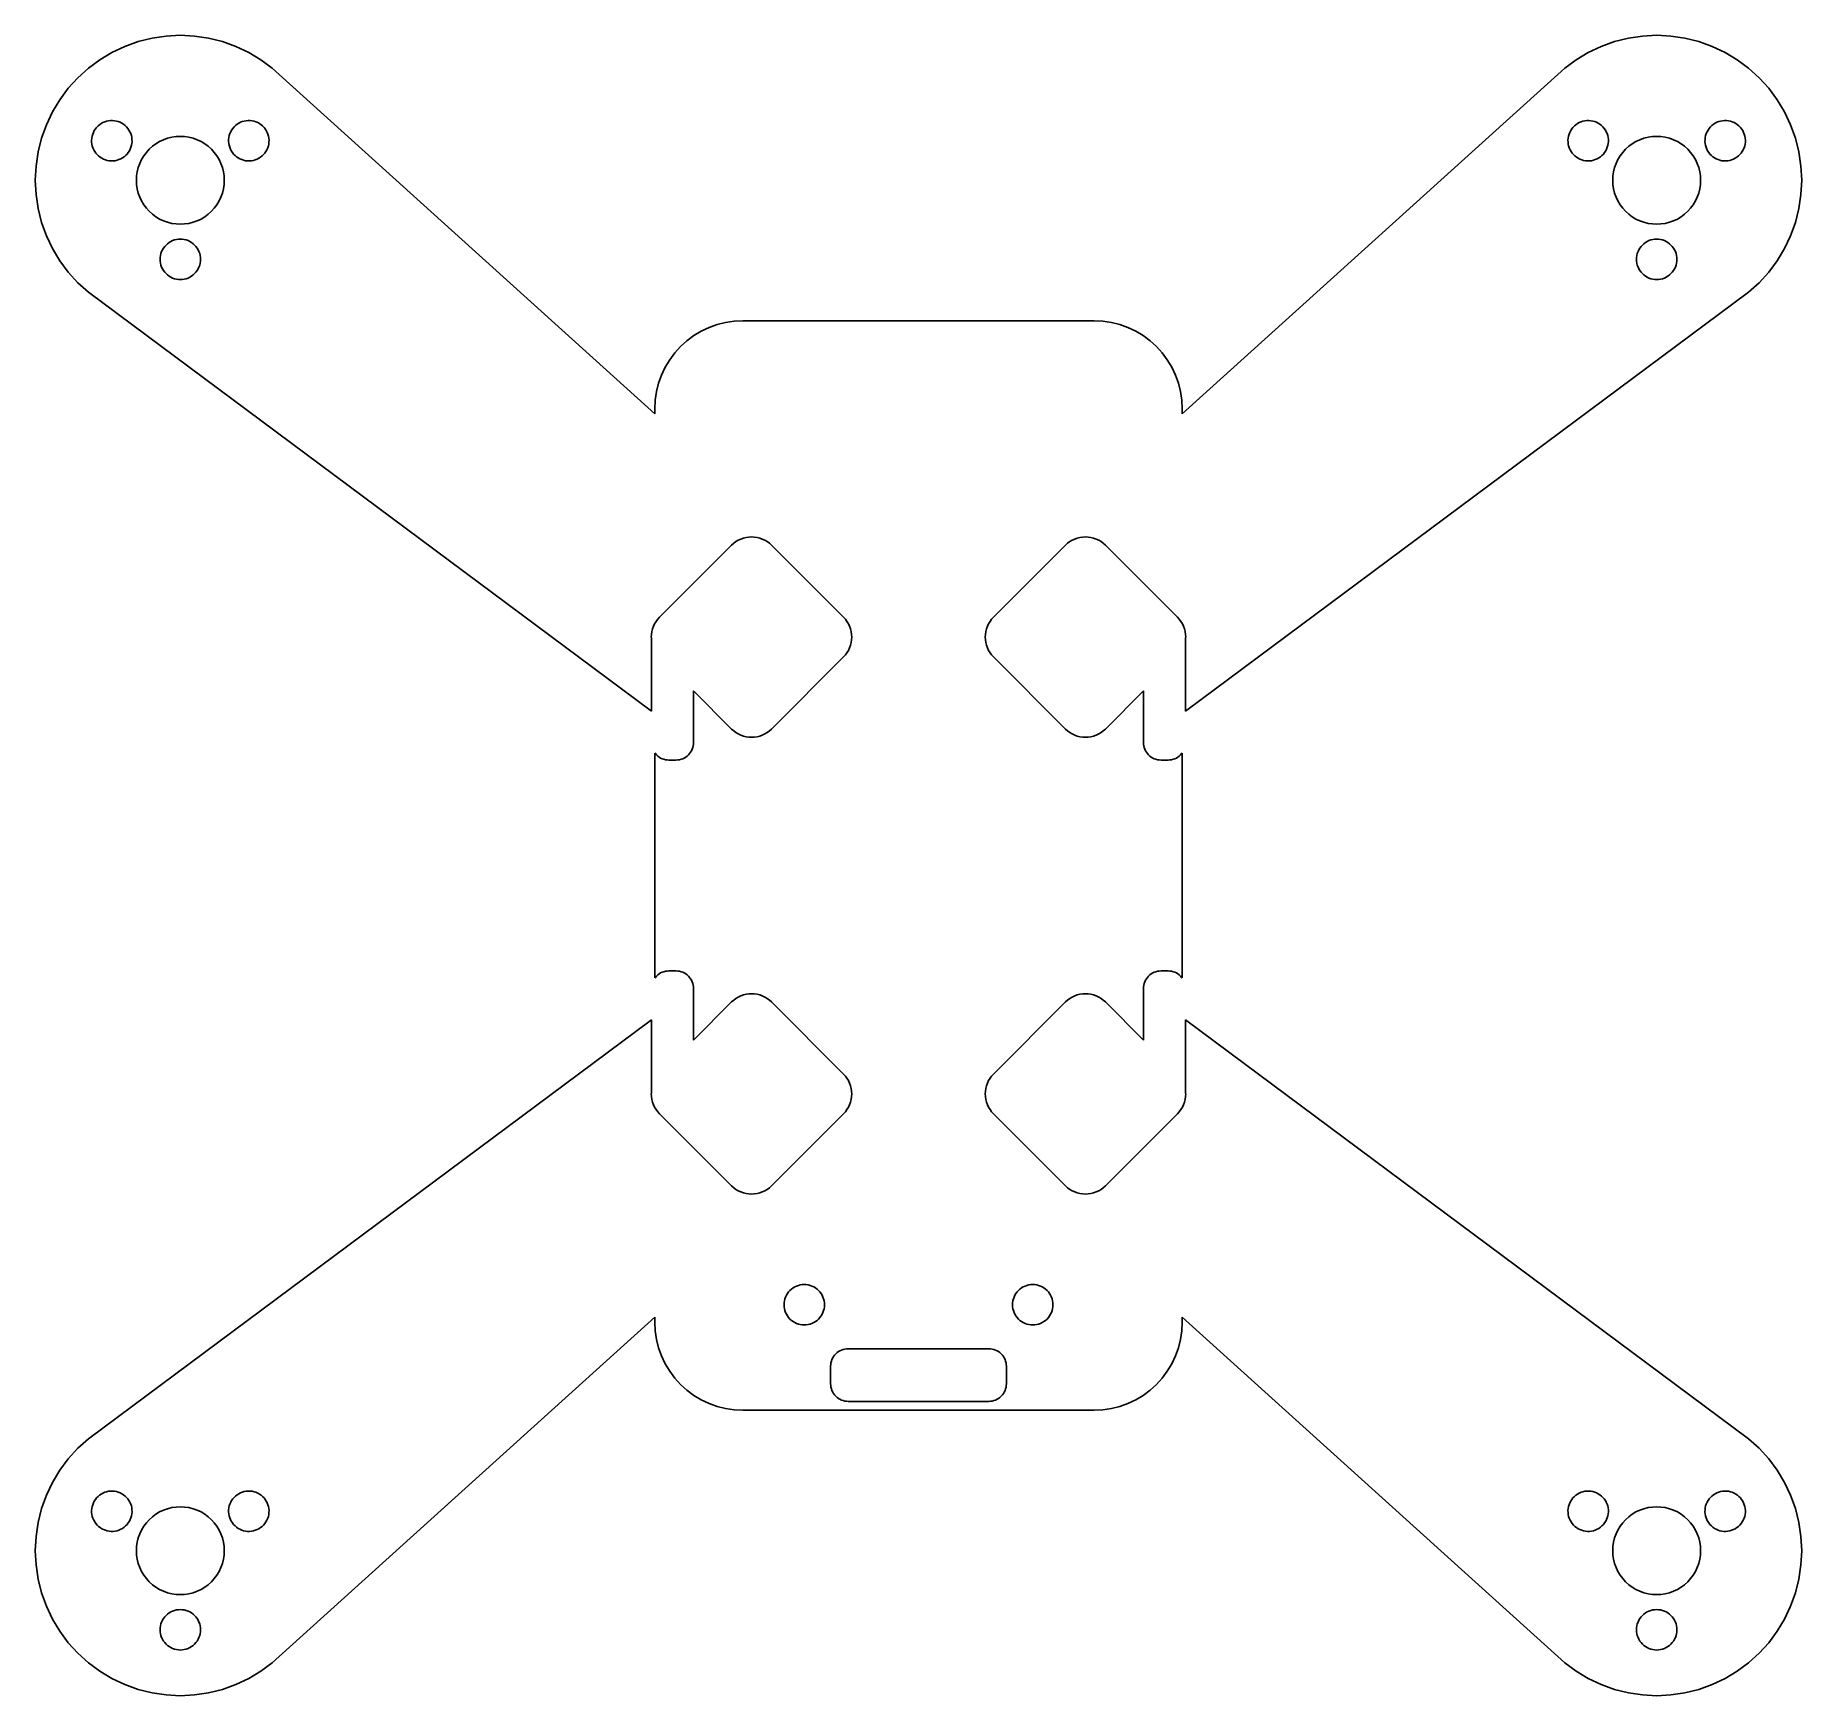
# Model space of a CAD drawing. Header units: metres. Extents: x -50 to 50, y -47 to 47.
import ezdxf

# ---------------------------------------------------------------- set-up
doc = ezdxf.new("R2010")
doc.units = ezdxf.units.M

msp = doc.modelspace()

# ---------------------------------------------------------------- linework, layer by layer
for p, q in [((-42, 47.25), (-42.8086, 47.2103)), ((-41.1913, 47.2103), (-42, 47.25)), ((42, 47.25), (41.1913, 47.2103)), ((42.8086, 47.2103), (42, 47.25)), ((-45.889, 46.2758), (-46.5835, 45.8596)), ((-45.1571, 46.622), (-45.889, 46.2758)), ((-44.3948, 46.8947), (-45.1571, 46.622)), ((-43.6095, 47.0915), (-44.3948, 46.8947)), ((-42.8086, 47.2103), (-43.6095, 47.0915)), ((-40.3905, 47.0915), (-41.1913, 47.2103)), ((-39.6051, 46.8947), (-40.3905, 47.0915)), ((-38.8428, 46.622), (-39.6051, 46.8947)), ((-38.111, 46.2758), (-38.8428, 46.622)), ((-37.4165, 45.8596), (-38.111, 46.2758)), ((38.111, 46.2758), (37.4165, 45.8596)), ((38.8428, 46.622), (38.111, 46.2758)), ((39.6051, 46.8947), (38.8428, 46.622)), ((40.3905, 47.0915), (39.6051, 46.8947)), ((41.1913, 47.2103), (40.3905, 47.0915)), ((43.6095, 47.0915), (42.8086, 47.2103)), ((44.3948, 46.8947), (43.6095, 47.0915)), ((45.1571, 46.622), (44.3948, 46.8947)), ((45.889, 46.2758), (45.1571, 46.622)), ((46.5835, 45.8596), (45.889, 46.2758)), ((-47.2337, 45.3773), (-47.8336, 44.8336)), ((-46.5835, 45.8596), (-47.2337, 45.3773)), ((-36.7663, 45.3773), (-37.4165, 45.8596)), ((-15, 25.6983), (-36.7663, 45.3773)), ((36.7663, 45.3773), (15, 25.6983)), ((37.4165, 45.8596), (36.7663, 45.3773)), ((47.2337, 45.3773), (46.5835, 45.8596)), ((47.8336, 44.8336), (47.2337, 45.3773)), ((-48.3773, 44.2337), (-48.8596, 43.5835)), ((-47.8336, 44.8336), (-48.3773, 44.2337)), ((48.3773, 44.2337), (47.8336, 44.8336)), ((48.8596, 43.5835), (48.3773, 44.2337)), ((-48.8596, 43.5835), (-49.2758, 42.889)), ((49.2758, 42.889), (48.8596, 43.5835)), ((-49.2758, 42.889), (-49.622, 42.1571)), ((-46.5972, 42.1624), (-46.5044, 42.2266)), ((-46.5044, 42.2266), (-46.4057, 42.2814)), ((-46.4057, 42.2814), (-46.3022, 42.3263)), ((-46.3022, 42.3263), (-46.1947, 42.3608)), ((-46.1947, 42.3608), (-46.0844, 42.3846)), ((-46.0844, 42.3846), (-45.9723, 42.3975)), ((-45.9723, 42.3975), (-45.8595, 42.3994)), ((-45.8595, 42.3994), (-45.747, 42.3902)), ((-45.747, 42.3902), (-45.636, 42.3699)), ((-45.636, 42.3699), (-45.5275, 42.339)), ((-45.5275, 42.339), (-45.4225, 42.2975)), ((-45.4225, 42.2975), (-45.3221, 42.2459)), ((-45.3221, 42.2459), (-45.2273, 42.1848)), ((-38.7727, 42.1848), (-38.6779, 42.2459)), ((-38.6779, 42.2459), (-38.5775, 42.2975)), ((-38.5775, 42.2975), (-38.4725, 42.339)), ((-38.4725, 42.339), (-38.364, 42.3699)), ((-38.364, 42.3699), (-38.253, 42.3902)), ((-38.253, 42.3902), (-38.1405, 42.3994)), ((-38.1405, 42.3994), (-38.0277, 42.3975)), ((-38.0277, 42.3975), (-37.9156, 42.3846)), ((-37.9156, 42.3846), (-37.8053, 42.3608)), ((-37.8053, 42.3608), (-37.6978, 42.3263)), ((-37.6978, 42.3263), (-37.5943, 42.2814)), ((-37.5943, 42.2814), (-37.4956, 42.2266)), ((-37.4956, 42.2266), (-37.4028, 42.1624)), ((37.4028, 42.1624), (37.4956, 42.2266)), ((37.4956, 42.2266), (37.5943, 42.2814)), ((37.5943, 42.2814), (37.6978, 42.3263)), ((37.6978, 42.3263), (37.8053, 42.3608)), ((37.8053, 42.3608), (37.9156, 42.3846)), ((37.9156, 42.3846), (38.0277, 42.3975)), ((38.0277, 42.3975), (38.1405, 42.3994)), ((38.1405, 42.3994), (38.253, 42.3902)), ((38.253, 42.3902), (38.364, 42.3699)), ((38.364, 42.3699), (38.4725, 42.339)), ((38.4725, 42.339), (38.5775, 42.2975)), ((38.5775, 42.2975), (38.6779, 42.2459)), ((38.6779, 42.2459), (38.7727, 42.1848)), ((45.2273, 42.1848), (45.3221, 42.2459)), ((45.3221, 42.2459), (45.4225, 42.2975)), ((45.4225, 42.2975), (45.5275, 42.339)), ((45.5275, 42.339), (45.636, 42.3699)), ((45.636, 42.3699), (45.747, 42.3902)), ((45.747, 42.3902), (45.8595, 42.3994)), ((45.8595, 42.3994), (45.9723, 42.3975)), ((45.9723, 42.3975), (46.0844, 42.3846)), ((46.0844, 42.3846), (46.1947, 42.3608)), ((46.1947, 42.3608), (46.3022, 42.3263)), ((46.3022, 42.3263), (46.4057, 42.2814)), ((46.4057, 42.2814), (46.5044, 42.2266)), ((46.5044, 42.2266), (46.5972, 42.1624)), ((49.622, 42.1571), (49.2758, 42.889)), ((-49.8947, 41.3948), (-50.0915, 40.6095)), ((-49.622, 42.1571), (-49.8947, 41.3948)), ((-47.0465, 41.2876), (-47.0373, 41.4001)), ((-47.0446, 41.1748), (-47.0465, 41.2876)), ((-47.0373, 41.4001), (-47.0171, 41.5111)), ((-47.0171, 41.5111), (-46.9861, 41.6196)), ((-46.9861, 41.6196), (-46.9446, 41.7246)), ((-46.9446, 41.7246), (-46.893, 41.825)), ((-46.893, 41.825), (-46.8319, 41.9198)), ((-46.8319, 41.9198), (-46.7617, 42.0082)), ((-46.7617, 42.0082), (-46.6832, 42.0893)), ((-46.6832, 42.0893), (-46.5972, 42.1624)), ((-45.2273, 42.1848), (-45.1389, 42.1146)), ((-45.1389, 42.1146), (-45.0578, 42.0361)), ((-45.0578, 42.0361), (-44.9848, 41.9501)), ((-44.9848, 41.9501), (-44.9205, 41.8573)), ((-44.9205, 41.8573), (-44.8657, 41.7586)), ((-44.8657, 41.7586), (-44.8208, 41.6551)), ((-44.8208, 41.6551), (-44.7863, 41.5476)), ((-44.7863, 41.5476), (-44.7625, 41.4373)), ((-44.7625, 41.4373), (-44.7496, 41.3252)), ((-44.7477, 41.2124), (-44.7569, 41.0999)), ((-44.7496, 41.3252), (-44.7477, 41.2124)), ((-43.1785, 41.2048), (-42.9567, 41.3097)), ((-42.9567, 41.3097), (-42.7257, 41.3923)), ((-42.7257, 41.3923), (-42.4877, 41.452)), ((-42.4877, 41.452), (-42.245, 41.488)), ((-42.245, 41.488), (-42, 41.5)), ((-42, 41.5), (-41.755, 41.488)), ((-41.755, 41.488), (-41.5123, 41.452)), ((-41.5123, 41.452), (-41.2743, 41.3923)), ((-41.2743, 41.3923), (-41.0433, 41.3097)), ((-41.0433, 41.3097), (-40.8215, 41.2048)), ((-39.2523, 41.2124), (-39.2504, 41.3252)), ((-39.2431, 41.0999), (-39.2523, 41.2124)), ((-39.2504, 41.3252), (-39.2375, 41.4373)), ((-39.2375, 41.4373), (-39.2137, 41.5476)), ((-39.2137, 41.5476), (-39.1792, 41.6551)), ((-39.1792, 41.6551), (-39.1343, 41.7586)), ((-39.1343, 41.7586), (-39.0795, 41.8573)), ((-39.0795, 41.8573), (-39.0152, 41.9501)), ((-39.0152, 41.9501), (-38.9422, 42.0361)), ((-38.9422, 42.0361), (-38.8611, 42.1146)), ((-38.8611, 42.1146), (-38.7727, 42.1848)), ((-37.4028, 42.1624), (-37.3168, 42.0893)), ((-37.3168, 42.0893), (-37.2383, 42.0082)), ((-37.2383, 42.0082), (-37.1681, 41.9198)), ((-37.1681, 41.9198), (-37.107, 41.825)), ((-37.107, 41.825), (-37.0554, 41.7246)), ((-37.0554, 41.7246), (-37.0139, 41.6196)), ((-37.0139, 41.6196), (-36.9829, 41.5111)), ((-36.9829, 41.5111), (-36.9627, 41.4001)), ((-36.9627, 41.4001), (-36.9535, 41.2876)), ((-36.9535, 41.2876), (-36.9554, 41.1748)), ((36.9535, 41.2876), (36.9627, 41.4001)), ((36.9554, 41.1748), (36.9535, 41.2876)), ((36.9627, 41.4001), (36.9829, 41.5111)), ((36.9829, 41.5111), (37.0139, 41.6196)), ((37.0139, 41.6196), (37.0554, 41.7246)), ((37.0554, 41.7246), (37.107, 41.825)), ((37.107, 41.825), (37.1681, 41.9198)), ((37.1681, 41.9198), (37.2383, 42.0082)), ((37.2383, 42.0082), (37.3168, 42.0893)), ((37.3168, 42.0893), (37.4028, 42.1624)), ((38.7727, 42.1848), (38.8611, 42.1146)), ((38.8611, 42.1146), (38.9422, 42.0361)), ((38.9422, 42.0361), (39.0152, 41.9501)), ((39.0152, 41.9501), (39.0795, 41.8573)), ((39.0795, 41.8573), (39.1343, 41.7586)), ((39.1343, 41.7586), (39.1792, 41.6551)), ((39.1792, 41.6551), (39.2137, 41.5476)), ((39.2137, 41.5476), (39.2375, 41.4373)), ((39.2375, 41.4373), (39.2504, 41.3252)), ((39.2523, 41.2124), (39.2431, 41.0999)), ((39.2504, 41.3252), (39.2523, 41.2124)), ((40.8215, 41.2048), (41.0433, 41.3097)), ((41.0433, 41.3097), (41.2743, 41.3923)), ((41.2743, 41.3923), (41.5123, 41.452)), ((41.5123, 41.452), (41.755, 41.488)), ((41.755, 41.488), (42, 41.5)), ((42, 41.5), (42.245, 41.488)), ((42.245, 41.488), (42.4877, 41.452)), ((42.4877, 41.452), (42.7257, 41.3923)), ((42.7257, 41.3923), (42.9567, 41.3097)), ((42.9567, 41.3097), (43.1785, 41.2048)), ((44.7477, 41.2124), (44.7496, 41.3252)), ((44.7569, 41.0999), (44.7477, 41.2124)), ((44.7496, 41.3252), (44.7625, 41.4373)), ((44.7625, 41.4373), (44.7863, 41.5476)), ((44.7863, 41.5476), (44.8208, 41.6551)), ((44.8208, 41.6551), (44.8657, 41.7586)), ((44.8657, 41.7586), (44.9205, 41.8573)), ((44.9205, 41.8573), (44.9848, 41.9501)), ((44.9848, 41.9501), (45.0578, 42.0361)), ((45.0578, 42.0361), (45.1389, 42.1146)), ((45.1389, 42.1146), (45.2273, 42.1848)), ((46.5972, 42.1624), (46.6832, 42.0893)), ((46.6832, 42.0893), (46.7617, 42.0082)), ((46.7617, 42.0082), (46.8319, 41.9198)), ((46.8319, 41.9198), (46.893, 41.825)), ((46.893, 41.825), (46.9446, 41.7246)), ((46.9446, 41.7246), (46.9861, 41.6196)), ((46.9861, 41.6196), (47.0171, 41.5111)), ((47.0171, 41.5111), (47.0373, 41.4001)), ((47.0373, 41.4001), (47.0465, 41.2876)), ((47.0465, 41.2876), (47.0446, 41.1748)), ((49.8947, 41.3948), (49.622, 42.1571)), ((50.0915, 40.6095), (49.8947, 41.3948)), ((-50.0915, 40.6095), (-50.2103, 39.8086)), ((-47.0318, 41.0627), (-47.0446, 41.1748)), ((-47.0079, 40.9523), (-47.0318, 41.0627)), ((-46.9734, 40.8449), (-47.0079, 40.9523)), ((-46.9285, 40.7414), (-46.9734, 40.8449)), ((-46.8737, 40.6427), (-46.9285, 40.7414)), ((-46.8095, 40.5499), (-46.8737, 40.6427)), ((-46.7365, 40.4639), (-46.8095, 40.5499)), ((-46.6553, 40.3854), (-46.7365, 40.4639)), ((-46.567, 40.3152), (-46.6553, 40.3854)), ((-46.4721, 40.2541), (-46.567, 40.3152)), ((-46.3717, 40.2025), (-46.4721, 40.2541)), ((-46.2668, 40.161), (-46.3717, 40.2025)), ((-45.3885, 40.2186), (-45.492, 40.1737)), ((-45.2898, 40.2734), (-45.3885, 40.2186)), ((-45.197, 40.3376), (-45.2898, 40.2734)), ((-45.111, 40.4106), (-45.197, 40.3376)), ((-45.0325, 40.4917), (-45.111, 40.4106)), ((-44.9623, 40.5801), (-45.0325, 40.4917)), ((-44.9012, 40.675), (-44.9623, 40.5801)), ((-44.8496, 40.7754), (-44.9012, 40.675)), ((-44.8081, 40.8803), (-44.8496, 40.7754)), ((-44.7771, 40.9889), (-44.8081, 40.8803)), ((-44.7569, 41.0999), (-44.7771, 40.9889)), ((-44.2048, 40.1785), (-44.0787, 40.3889)), ((-44.0787, 40.3889), (-43.9325, 40.586)), ((-43.9325, 40.586), (-43.7678, 40.7678)), ((-43.7678, 40.7678), (-43.586, 40.9325)), ((-43.586, 40.9325), (-43.3889, 41.0787)), ((-43.3889, 41.0787), (-43.1785, 41.2048)), ((-40.8215, 41.2048), (-40.6111, 41.0787)), ((-40.6111, 41.0787), (-40.414, 40.9325)), ((-40.414, 40.9325), (-40.2322, 40.7678)), ((-40.2322, 40.7678), (-40.0675, 40.586)), ((-40.0675, 40.586), (-39.9213, 40.3889)), ((-39.9213, 40.3889), (-39.7952, 40.1785)), ((-39.2229, 40.9889), (-39.2431, 41.0999)), ((-39.1919, 40.8803), (-39.2229, 40.9889)), ((-39.1504, 40.7754), (-39.1919, 40.8803)), ((-39.0988, 40.675), (-39.1504, 40.7754)), ((-39.0377, 40.5801), (-39.0988, 40.675)), ((-38.9675, 40.4917), (-39.0377, 40.5801)), ((-38.889, 40.4106), (-38.9675, 40.4917)), ((-38.803, 40.3376), (-38.889, 40.4106)), ((-38.7102, 40.2734), (-38.803, 40.3376)), ((-38.6115, 40.2186), (-38.7102, 40.2734)), ((-38.508, 40.1737), (-38.6115, 40.2186)), ((-37.6283, 40.2025), (-37.7332, 40.161)), ((-37.5279, 40.2541), (-37.6283, 40.2025)), ((-37.433, 40.3152), (-37.5279, 40.2541)), ((-37.3447, 40.3854), (-37.433, 40.3152)), ((-37.2635, 40.4639), (-37.3447, 40.3854)), ((-37.1905, 40.5499), (-37.2635, 40.4639)), ((-37.1263, 40.6427), (-37.1905, 40.5499)), ((-37.0715, 40.7414), (-37.1263, 40.6427)), ((-37.0266, 40.8449), (-37.0715, 40.7414)), ((-36.9921, 40.9523), (-37.0266, 40.8449)), ((-36.9682, 41.0627), (-36.9921, 40.9523)), ((-36.9554, 41.1748), (-36.9682, 41.0627)), ((36.9682, 41.0627), (36.9554, 41.1748)), ((36.9921, 40.9523), (36.9682, 41.0627)), ((37.0266, 40.8449), (36.9921, 40.9523)), ((37.0715, 40.7414), (37.0266, 40.8449)), ((37.1263, 40.6427), (37.0715, 40.7414)), ((37.1905, 40.5499), (37.1263, 40.6427)), ((37.2635, 40.4639), (37.1905, 40.5499)), ((37.3447, 40.3854), (37.2635, 40.4639)), ((37.433, 40.3152), (37.3447, 40.3854)), ((37.5279, 40.2541), (37.433, 40.3152)), ((37.6283, 40.2025), (37.5279, 40.2541)), ((37.7332, 40.161), (37.6283, 40.2025)), ((38.6115, 40.2186), (38.508, 40.1737)), ((38.7102, 40.2734), (38.6115, 40.2186)), ((38.803, 40.3376), (38.7102, 40.2734)), ((38.889, 40.4106), (38.803, 40.3376)), ((38.9675, 40.4917), (38.889, 40.4106)), ((39.0377, 40.5801), (38.9675, 40.4917)), ((39.0988, 40.675), (39.0377, 40.5801)), ((39.1504, 40.7754), (39.0988, 40.675)), ((39.1919, 40.8803), (39.1504, 40.7754)), ((39.2229, 40.9889), (39.1919, 40.8803)), ((39.2431, 41.0999), (39.2229, 40.9889)), ((39.7952, 40.1785), (39.9213, 40.3889)), ((39.9213, 40.3889), (40.0675, 40.586)), ((40.0675, 40.586), (40.2322, 40.7678)), ((40.2322, 40.7678), (40.414, 40.9325)), ((40.414, 40.9325), (40.6111, 41.0787)), ((40.6111, 41.0787), (40.8215, 41.2048)), ((43.1785, 41.2048), (43.3889, 41.0787)), ((43.3889, 41.0787), (43.586, 40.9325)), ((43.586, 40.9325), (43.7678, 40.7678)), ((43.7678, 40.7678), (43.9325, 40.586)), ((43.9325, 40.586), (44.0787, 40.3889)), ((44.0787, 40.3889), (44.2048, 40.1785)), ((44.7771, 40.9889), (44.7569, 41.0999)), ((44.8081, 40.8803), (44.7771, 40.9889)), ((44.8496, 40.7754), (44.8081, 40.8803)), ((44.9012, 40.675), (44.8496, 40.7754)), ((44.9623, 40.5801), (44.9012, 40.675)), ((45.0325, 40.4917), (44.9623, 40.5801)), ((45.111, 40.4106), (45.0325, 40.4917)), ((45.197, 40.3376), (45.111, 40.4106)), ((45.2898, 40.2734), (45.197, 40.3376)), ((45.3885, 40.2186), (45.2898, 40.2734)), ((45.492, 40.1737), (45.3885, 40.2186)), ((46.3717, 40.2025), (46.2668, 40.161)), ((46.4721, 40.2541), (46.3717, 40.2025)), ((46.567, 40.3152), (46.4721, 40.2541)), ((46.6553, 40.3854), (46.567, 40.3152)), ((46.7365, 40.4639), (46.6553, 40.3854)), ((46.8095, 40.5499), (46.7365, 40.4639)), ((46.8737, 40.6427), (46.8095, 40.5499)), ((46.9285, 40.7414), (46.8737, 40.6427)), ((46.9734, 40.8449), (46.9285, 40.7414)), ((47.0079, 40.9523), (46.9734, 40.8449)), ((47.0318, 41.0627), (47.0079, 40.9523)), ((47.0446, 41.1748), (47.0318, 41.0627)), ((50.2103, 39.8086), (50.0915, 40.6095)), ((-50.2103, 39.8086), (-50.25, 39)), ((-46.1582, 40.13), (-46.2668, 40.161)), ((-46.0472, 40.1098), (-46.1582, 40.13)), ((-45.9347, 40.1006), (-46.0472, 40.1098)), ((-45.8219, 40.1024), (-45.9347, 40.1006)), ((-45.7098, 40.1154), (-45.8219, 40.1024)), ((-45.5995, 40.1392), (-45.7098, 40.1154)), ((-45.492, 40.1737), (-45.5995, 40.1392)), ((-44.5, 39), (-44.488, 39.245)), ((-44.488, 39.245), (-44.452, 39.4877)), ((-44.452, 39.4877), (-44.3923, 39.7257)), ((-44.3923, 39.7257), (-44.3097, 39.9567)), ((-44.3097, 39.9567), (-44.2048, 40.1785)), ((-39.7952, 40.1785), (-39.6903, 39.9567)), ((-39.6903, 39.9567), (-39.6077, 39.7257)), ((-39.6077, 39.7257), (-39.548, 39.4877)), ((-39.548, 39.4877), (-39.512, 39.245)), ((-39.512, 39.245), (-39.5, 39)), ((-38.4005, 40.1392), (-38.508, 40.1737)), ((-38.2902, 40.1154), (-38.4005, 40.1392)), ((-38.1781, 40.1024), (-38.2902, 40.1154)), ((-38.0653, 40.1006), (-38.1781, 40.1024)), ((-37.9528, 40.1098), (-38.0653, 40.1006)), ((-37.8418, 40.13), (-37.9528, 40.1098)), ((-37.7332, 40.161), (-37.8418, 40.13)), ((37.8418, 40.13), (37.7332, 40.161)), ((37.9528, 40.1098), (37.8418, 40.13)), ((38.0653, 40.1006), (37.9528, 40.1098)), ((38.1781, 40.1024), (38.0653, 40.1006)), ((38.2902, 40.1154), (38.1781, 40.1024)), ((38.4005, 40.1392), (38.2902, 40.1154)), ((38.508, 40.1737), (38.4005, 40.1392)), ((39.5, 39), (39.512, 39.245)), ((39.512, 39.245), (39.548, 39.4877)), ((39.548, 39.4877), (39.6077, 39.7257)), ((39.6077, 39.7257), (39.6903, 39.9567)), ((39.6903, 39.9567), (39.7952, 40.1785)), ((44.2048, 40.1785), (44.3097, 39.9567)), ((44.3097, 39.9567), (44.3923, 39.7257)), ((44.3923, 39.7257), (44.452, 39.4877)), ((44.452, 39.4877), (44.488, 39.245)), ((44.488, 39.245), (44.5, 39)), ((45.5995, 40.1392), (45.492, 40.1737)), ((45.7098, 40.1154), (45.5995, 40.1392)), ((45.8219, 40.1024), (45.7098, 40.1154)), ((45.9347, 40.1006), (45.8219, 40.1024)), ((46.0472, 40.1098), (45.9347, 40.1006)), ((46.1582, 40.13), (46.0472, 40.1098)), ((46.2668, 40.161), (46.1582, 40.13)), ((50.25, 39), (50.2103, 39.8086)), ((-50.25, 39), (-50.2103, 38.1913)), ((-50.2103, 38.1913), (-50.0915, 37.3905)), ((-44.488, 38.755), (-44.5, 39)), ((-44.452, 38.5123), (-44.488, 38.755)), ((-44.3923, 38.2743), (-44.452, 38.5123)), ((-44.3097, 38.0433), (-44.3923, 38.2743)), ((-39.6077, 38.2743), (-39.6903, 38.0433)), ((-39.548, 38.5123), (-39.6077, 38.2743)), ((-39.512, 38.755), (-39.548, 38.5123)), ((-39.5, 39), (-39.512, 38.755)), ((39.512, 38.755), (39.5, 39)), ((39.548, 38.5123), (39.512, 38.755)), ((39.6077, 38.2743), (39.548, 38.5123)), ((39.6903, 38.0433), (39.6077, 38.2743)), ((44.3923, 38.2743), (44.3097, 38.0433)), ((44.452, 38.5123), (44.3923, 38.2743)), ((44.488, 38.755), (44.452, 38.5123)), ((44.5, 39), (44.488, 38.755)), ((50.0915, 37.3905), (50.2103, 38.1913)), ((50.2103, 38.1913), (50.25, 39)), ((-50.0915, 37.3905), (-49.8947, 36.6051)), ((-44.2048, 37.8215), (-44.3097, 38.0433)), ((-44.0787, 37.6111), (-44.2048, 37.8215)), ((-43.9325, 37.414), (-44.0787, 37.6111)), ((-43.7678, 37.2322), (-43.9325, 37.414)), ((-43.586, 37.0675), (-43.7678, 37.2322)), ((-40.2322, 37.2322), (-40.414, 37.0675)), ((-40.0675, 37.414), (-40.2322, 37.2322)), ((-39.9213, 37.6111), (-40.0675, 37.414)), ((-39.7952, 37.8215), (-39.9213, 37.6111)), ((-39.6903, 38.0433), (-39.7952, 37.8215)), ((39.7952, 37.8215), (39.6903, 38.0433)), ((39.9213, 37.6111), (39.7952, 37.8215)), ((40.0675, 37.414), (39.9213, 37.6111)), ((40.2322, 37.2322), (40.0675, 37.414)), ((40.414, 37.0675), (40.2322, 37.2322)), ((43.7678, 37.2322), (43.586, 37.0675)), ((43.9325, 37.414), (43.7678, 37.2322)), ((44.0787, 37.6111), (43.9325, 37.414)), ((44.2048, 37.8215), (44.0787, 37.6111)), ((44.3097, 38.0433), (44.2048, 37.8215)), ((49.8947, 36.6051), (50.0915, 37.3905)), ((-49.8947, 36.6051), (-49.622, 35.8428)), ((-43.3889, 36.9213), (-43.586, 37.0675)), ((-43.1785, 36.7952), (-43.3889, 36.9213)), ((-42.9567, 36.6903), (-43.1785, 36.7952)), ((-42.7257, 36.6077), (-42.9567, 36.6903)), ((-42.4877, 36.548), (-42.7257, 36.6077)), ((-42.245, 36.512), (-42.4877, 36.548)), ((-42, 36.5), (-42.245, 36.512)), ((-41.755, 36.512), (-42, 36.5)), ((-41.5123, 36.548), (-41.755, 36.512)), ((-41.2743, 36.6077), (-41.5123, 36.548)), ((-41.0433, 36.6903), (-41.2743, 36.6077)), ((-40.8215, 36.7952), (-41.0433, 36.6903)), ((-40.6111, 36.9213), (-40.8215, 36.7952)), ((-40.414, 37.0675), (-40.6111, 36.9213)), ((40.6111, 36.9213), (40.414, 37.0675)), ((40.8215, 36.7952), (40.6111, 36.9213)), ((41.0433, 36.6903), (40.8215, 36.7952)), ((41.2743, 36.6077), (41.0433, 36.6903)), ((41.5123, 36.548), (41.2743, 36.6077)), ((41.755, 36.512), (41.5123, 36.548)), ((42, 36.5), (41.755, 36.512)), ((42.245, 36.512), (42, 36.5)), ((42.4877, 36.548), (42.245, 36.512)), ((42.7257, 36.6077), (42.4877, 36.548)), ((42.9567, 36.6903), (42.7257, 36.6077)), ((43.1785, 36.7952), (42.9567, 36.6903)), ((43.3889, 36.9213), (43.1785, 36.7952)), ((43.586, 37.0675), (43.3889, 36.9213)), ((49.622, 35.8428), (49.8947, 36.6051)), ((-49.622, 35.8428), (-49.2758, 35.111)), ((-42.9562, 35.1389), (-42.889, 35.2296)), ((-42.889, 35.2296), (-42.8132, 35.3132)), ((-42.8132, 35.3132), (-42.7295, 35.389)), ((-42.7295, 35.389), (-42.6389, 35.4562)), ((-42.6389, 35.4562), (-42.5421, 35.5142)), ((-42.5421, 35.5142), (-42.4401, 35.5625)), ((-42.4401, 35.5625), (-42.3338, 35.6005)), ((-42.3338, 35.6005), (-42.2243, 35.6279)), ((-42.2243, 35.6279), (-42.1127, 35.6445)), ((-42.1127, 35.6445), (-42, 35.65)), ((-42, 35.65), (-41.8873, 35.6445)), ((-41.8873, 35.6445), (-41.7757, 35.6279)), ((-41.7757, 35.6279), (-41.6662, 35.6005)), ((-41.6662, 35.6005), (-41.5599, 35.5625)), ((-41.5599, 35.5625), (-41.4579, 35.5142)), ((-41.4579, 35.5142), (-41.3611, 35.4562)), ((-41.3611, 35.4562), (-41.2705, 35.389)), ((-41.2705, 35.389), (-41.1868, 35.3132)), ((-41.1868, 35.3132), (-41.111, 35.2296)), ((-41.111, 35.2296), (-41.0438, 35.1389)), ((41.0438, 35.1389), (41.111, 35.2296)), ((41.111, 35.2296), (41.1868, 35.3132)), ((41.1868, 35.3132), (41.2705, 35.389)), ((41.2705, 35.389), (41.3611, 35.4562)), ((41.3611, 35.4562), (41.4579, 35.5142)), ((41.4579, 35.5142), (41.5599, 35.5625)), ((41.5599, 35.5625), (41.6662, 35.6005)), ((41.6662, 35.6005), (41.7757, 35.6279)), ((41.7757, 35.6279), (41.8873, 35.6445)), ((41.8873, 35.6445), (42, 35.65)), ((42, 35.65), (42.1127, 35.6445)), ((42.1127, 35.6445), (42.2243, 35.6279)), ((42.2243, 35.6279), (42.3338, 35.6005)), ((42.3338, 35.6005), (42.4401, 35.5625)), ((42.4401, 35.5625), (42.5421, 35.5142)), ((42.5421, 35.5142), (42.6389, 35.4562)), ((42.6389, 35.4562), (42.7295, 35.389)), ((42.7295, 35.389), (42.8132, 35.3132)), ((42.8132, 35.3132), (42.889, 35.2296)), ((42.889, 35.2296), (42.9562, 35.1389)), ((49.2758, 35.111), (49.622, 35.8428)), ((-49.2758, 35.111), (-48.8596, 34.4165)), ((-48.8596, 34.4165), (-48.3773, 33.7663)), ((-43.15, 34.5), (-43.1445, 34.6127)), ((-43.1445, 34.3873), (-43.15, 34.5)), ((-43.1445, 34.6127), (-43.1279, 34.7244)), ((-43.1279, 34.2757), (-43.1445, 34.3873)), ((-43.1279, 34.7244), (-43.1005, 34.8338)), ((-43.1005, 34.1662), (-43.1279, 34.2757)), ((-43.1005, 34.8338), (-43.0625, 34.9401)), ((-43.0625, 34.9401), (-43.0142, 35.0421)), ((-43.0142, 35.0421), (-42.9562, 35.1389)), ((-41.0438, 35.1389), (-40.9858, 35.0421)), ((-40.9858, 35.0421), (-40.9375, 34.9401)), ((-40.9375, 34.9401), (-40.8995, 34.8338)), ((-40.8995, 34.8338), (-40.8721, 34.7244)), ((-40.8721, 34.2757), (-40.8995, 34.1662)), ((-40.8721, 34.7244), (-40.8555, 34.6127)), ((-40.8555, 34.3873), (-40.8721, 34.2757)), ((-40.8555, 34.6127), (-40.85, 34.5)), ((-40.85, 34.5), (-40.8555, 34.3873)), ((40.85, 34.5), (40.8555, 34.6127)), ((40.8555, 34.3873), (40.85, 34.5)), ((40.8555, 34.6127), (40.8721, 34.7244)), ((40.8721, 34.2757), (40.8555, 34.3873)), ((40.8721, 34.7244), (40.8995, 34.8338)), ((40.8995, 34.1662), (40.8721, 34.2757)), ((40.8995, 34.8338), (40.9375, 34.9401)), ((40.9375, 34.9401), (40.9858, 35.0421)), ((40.9858, 35.0421), (41.0438, 35.1389)), ((42.9562, 35.1389), (43.0142, 35.0421)), ((43.0142, 35.0421), (43.0625, 34.9401)), ((43.0625, 34.9401), (43.1005, 34.8338)), ((43.1005, 34.8338), (43.1279, 34.7244)), ((43.1279, 34.2757), (43.1005, 34.1662)), ((43.1279, 34.7244), (43.1445, 34.6127)), ((43.1445, 34.3873), (43.1279, 34.2757)), ((43.1445, 34.6127), (43.15, 34.5)), ((43.15, 34.5), (43.1445, 34.3873)), ((48.3773, 33.7663), (48.8596, 34.4165)), ((48.8596, 34.4165), (49.2758, 35.111)), ((-48.3773, 33.7663), (-47.8336, 33.1664)), ((-47.8336, 33.1664), (-47.2337, 32.6227)), ((-43.0625, 34.0599), (-43.1005, 34.1662)), ((-43.0142, 33.9579), (-43.0625, 34.0599)), ((-42.9562, 33.8611), (-43.0142, 33.9579)), ((-42.889, 33.7705), (-42.9562, 33.8611)), ((-42.8132, 33.6868), (-42.889, 33.7705)), ((-42.7295, 33.611), (-42.8132, 33.6868)), ((-42.6389, 33.5438), (-42.7295, 33.611)), ((-42.5421, 33.4858), (-42.6389, 33.5438)), ((-42.4401, 33.4375), (-42.5421, 33.4858)), ((-42.3338, 33.3995), (-42.4401, 33.4375)), ((-42.2243, 33.3721), (-42.3338, 33.3995)), ((-42.1127, 33.3555), (-42.2243, 33.3721)), ((-42, 33.35), (-42.1127, 33.3555)), ((-41.8873, 33.3555), (-42, 33.35)), ((-41.7757, 33.3721), (-41.8873, 33.3555)), ((-41.6662, 33.3995), (-41.7757, 33.3721)), ((-41.5599, 33.4375), (-41.6662, 33.3995)), ((-41.4579, 33.4858), (-41.5599, 33.4375)), ((-41.3611, 33.5438), (-41.4579, 33.4858)), ((-41.2705, 33.611), (-41.3611, 33.5438)), ((-41.1868, 33.6868), (-41.2705, 33.611)), ((-41.111, 33.7705), (-41.1868, 33.6868)), ((-41.0438, 33.8611), (-41.111, 33.7705)), ((-40.9858, 33.9579), (-41.0438, 33.8611)), ((-40.9375, 34.0599), (-40.9858, 33.9579)), ((-40.8995, 34.1662), (-40.9375, 34.0599)), ((40.9375, 34.0599), (40.8995, 34.1662)), ((40.9858, 33.9579), (40.9375, 34.0599)), ((41.0438, 33.8611), (40.9858, 33.9579)), ((41.111, 33.7705), (41.0438, 33.8611)), ((41.1868, 33.6868), (41.111, 33.7705)), ((41.2705, 33.611), (41.1868, 33.6868)), ((41.3611, 33.5438), (41.2705, 33.611)), ((41.4579, 33.4858), (41.3611, 33.5438)), ((41.5599, 33.4375), (41.4579, 33.4858)), ((41.6662, 33.3995), (41.5599, 33.4375)), ((41.7757, 33.3721), (41.6662, 33.3995)), ((41.8873, 33.3555), (41.7757, 33.3721)), ((42, 33.35), (41.8873, 33.3555)), ((42.1127, 33.3555), (42, 33.35)), ((42.2243, 33.3721), (42.1127, 33.3555)), ((42.3338, 33.3995), (42.2243, 33.3721)), ((42.4401, 33.4375), (42.3338, 33.3995)), ((42.5421, 33.4858), (42.4401, 33.4375)), ((42.6389, 33.5438), (42.5421, 33.4858)), ((42.7295, 33.611), (42.6389, 33.5438)), ((42.8132, 33.6868), (42.7295, 33.611)), ((42.889, 33.7705), (42.8132, 33.6868)), ((42.9562, 33.8611), (42.889, 33.7705)), ((43.0142, 33.9579), (42.9562, 33.8611)), ((43.0625, 34.0599), (43.0142, 33.9579)), ((43.1005, 34.1662), (43.0625, 34.0599)), ((47.2337, 32.6227), (47.8336, 33.1664)), ((47.8336, 33.1664), (48.3773, 33.7663)), ((-47.2337, 32.6227), (-15.2, 8.78535)), ((15.2, 8.78535), (47.2337, 32.6227)), ((-12.7778, 30.1573), (-13.172, 29.8651)), ((-12.357, 30.4096), (-12.7778, 30.1573)), ((-11.9134, 30.6194), (-12.357, 30.4096)), ((-11.4514, 30.7847), (-11.9134, 30.6194)), ((-10.9754, 30.9039), (-11.4514, 30.7847)), ((-10.4901, 30.9759), (-10.9754, 30.9039)), ((-10, 31), (-10.4901, 30.9759)), ((10, 31), (-10, 31)), ((10.4901, 30.9759), (10, 31)), ((10.9754, 30.9039), (10.4901, 30.9759)), ((11.4514, 30.7847), (10.9754, 30.9039)), ((11.9134, 30.6194), (11.4514, 30.7847)), ((12.357, 30.4096), (11.9134, 30.6194)), ((12.7778, 30.1573), (12.357, 30.4096)), ((13.172, 29.8651), (12.7778, 30.1573)), ((-13.8651, 29.172), (-14.1573, 28.7778)), ((-13.5355, 29.5355), (-13.8651, 29.172)), ((-13.172, 29.8651), (-13.5355, 29.5355)), ((13.5355, 29.5355), (13.172, 29.8651)), ((13.8651, 29.172), (13.5355, 29.5355)), ((14.1573, 28.7778), (13.8651, 29.172)), ((-14.4096, 28.357), (-14.6194, 27.9134)), ((-14.1573, 28.7778), (-14.4096, 28.357)), ((14.4096, 28.357), (14.1573, 28.7778)), ((14.6194, 27.9134), (14.4096, 28.357)), ((-14.7847, 27.4514), (-14.9039, 26.9754)), ((-14.6194, 27.9134), (-14.7847, 27.4514)), ((14.7847, 27.4514), (14.6194, 27.9134)), ((14.9039, 26.9754), (14.7847, 27.4514)), ((-14.9759, 26.4901), (-15, 26)), ((-14.9039, 26.9754), (-14.9759, 26.4901)), ((14.9759, 26.4901), (14.9039, 26.9754)), ((15, 26), (14.9759, 26.4901)), ((-15, 26), (-15, 25.6983)), ((15, 25.6983), (15, 26)), ((-14.7326, 14.1314), (-10.6314, 18.2326)), ((-10.6314, 18.2326), (-10.515, 18.338)), ((-10.515, 18.338), (-10.3889, 18.4316)), ((-10.3889, 18.4316), (-10.2542, 18.5123)), ((-10.2542, 18.5123), (-10.1123, 18.5794)), ((-10.1123, 18.5794), (-9.96445, 18.6323)), ((-9.96445, 18.6323), (-9.81213, 18.6705)), ((-9.81213, 18.6705), (-9.65681, 18.6935)), ((-9.65681, 18.6935), (-9.5, 18.7012)), ((-9.5, 18.7012), (-9.34317, 18.6935)), ((-9.34317, 18.6935), (-9.18785, 18.6705)), ((-9.18785, 18.6705), (-9.03554, 18.6323)), ((-9.03554, 18.6323), (-8.8877, 18.5794)), ((-8.8877, 18.5794), (-8.74577, 18.5123)), ((-8.74577, 18.5123), (-8.61108, 18.4316)), ((-8.61108, 18.4316), (-8.48495, 18.338)), ((-8.48495, 18.338), (-8.36862, 18.2326)), ((-8.36862, 18.2326), (-4.26741, 14.1314)), ((4.26741, 14.1314), (8.36862, 18.2326)), ((8.36862, 18.2326), (8.48495, 18.338)), ((8.48495, 18.338), (8.61108, 18.4316)), ((8.61108, 18.4316), (8.74577, 18.5123)), ((8.74577, 18.5123), (8.8877, 18.5794)), ((8.8877, 18.5794), (9.03554, 18.6323)), ((9.03554, 18.6323), (9.18785, 18.6705)), ((9.18785, 18.6705), (9.34317, 18.6935)), ((9.34317, 18.6935), (9.5, 18.7012)), ((9.5, 18.7012), (9.65681, 18.6935)), ((9.65681, 18.6935), (9.81213, 18.6705)), ((9.81213, 18.6705), (9.96445, 18.6323)), ((9.96445, 18.6323), (10.1123, 18.5794)), ((10.1123, 18.5794), (10.2542, 18.5123)), ((10.2542, 18.5123), (10.3889, 18.4316)), ((10.3889, 18.4316), (10.515, 18.338)), ((10.515, 18.338), (10.6314, 18.2326)), ((10.6314, 18.2326), (14.7326, 14.1314)), ((-14.838, 14.015), (-14.7326, 14.1314)), ((-4.26741, 14.1314), (-4.16196, 14.015)), ((4.16196, 14.015), (4.26741, 14.1314)), ((14.7326, 14.1314), (14.838, 14.015)), ((-15.2012, 13), (-15.1935, 13.1568)), ((-15.1935, 13.1568), (-15.1705, 13.3121)), ((-15.1705, 13.3121), (-15.1323, 13.4644)), ((-15.1323, 13.4644), (-15.0794, 13.6123)), ((-15.0794, 13.6123), (-15.0123, 13.7542)), ((-15.0123, 13.7542), (-14.9316, 13.8889)), ((-14.9316, 13.8889), (-14.838, 14.015)), ((-4.16196, 14.015), (-4.06842, 13.8889)), ((-4.06842, 13.8889), (-3.9877, 13.7542)), ((-3.9877, 13.7542), (-3.92058, 13.6123)), ((-3.92058, 13.6123), (-3.86768, 13.4644)), ((-3.86768, 13.4644), (-3.82953, 13.3121)), ((-3.82953, 13.3121), (-3.80649, 13.1568)), ((-3.80649, 13.1568), (-3.79877, 13)), ((3.79877, 13), (3.80649, 13.1568)), ((3.80649, 13.1568), (3.82953, 13.3121)), ((3.82953, 13.3121), (3.86768, 13.4644)), ((3.86768, 13.4644), (3.92058, 13.6123)), ((3.92058, 13.6123), (3.9877, 13.7542)), ((3.9877, 13.7542), (4.06842, 13.8889)), ((4.06842, 13.8889), (4.16196, 14.015)), ((14.838, 14.015), (14.9316, 13.8889)), ((14.9316, 13.8889), (15.0123, 13.7542)), ((15.0123, 13.7542), (15.0794, 13.6123)), ((15.0794, 13.6123), (15.1323, 13.4644)), ((15.1323, 13.4644), (15.1705, 13.3121)), ((15.1705, 13.3121), (15.1935, 13.1568)), ((15.1935, 13.1568), (15.2012, 13)), ((-15.2, 12.9752), (-15.2012, 13)), ((-15.2, 8.78535), (-15.2, 12.9752)), ((-4.06842, 12.1111), (-4.16196, 11.985)), ((-3.9877, 12.2458), (-4.06842, 12.1111)), ((-3.92058, 12.3877), (-3.9877, 12.2458)), ((-3.86768, 12.5355), (-3.92058, 12.3877)), ((-3.82953, 12.6879), (-3.86768, 12.5355)), ((-3.80649, 12.8432), (-3.82953, 12.6879)), ((-3.79877, 13), (-3.80649, 12.8432)), ((3.80649, 12.8432), (3.79877, 13)), ((3.82953, 12.6879), (3.80649, 12.8432)), ((3.86768, 12.5355), (3.82953, 12.6879)), ((3.92058, 12.3877), (3.86768, 12.5355)), ((3.9877, 12.2458), (3.92058, 12.3877)), ((4.06842, 12.1111), (3.9877, 12.2458)), ((4.16196, 11.985), (4.06842, 12.1111)), ((15.2012, 13), (15.2, 12.9752)), ((15.2, 12.9752), (15.2, 8.78535)), ((-4.26741, 11.8686), (-8.36862, 7.76741)), ((-4.16196, 11.985), (-4.26741, 11.8686)), ((4.26741, 11.8686), (4.16196, 11.985)), ((8.36862, 7.76741), (4.26741, 11.8686)), ((-10.6314, 7.76741), (-12.8, 9.93605)), ((-12.8, 9.93605), (-12.8, 7)), ((12.8, 9.93605), (10.6314, 7.76741)), ((12.8, 7), (12.8, 9.93605)), ((-10.515, 7.66196), (-10.6314, 7.76741)), ((-10.3889, 7.56842), (-10.515, 7.66196)), ((-10.2542, 7.4877), (-10.3889, 7.56842)), ((-10.1123, 7.42058), (-10.2542, 7.4877)), ((-9.96445, 7.36768), (-10.1123, 7.42058)), ((-9.81213, 7.32953), (-9.96445, 7.36768)), ((-9.65681, 7.30649), (-9.81213, 7.32953)), ((-9.5, 7.29877), (-9.65681, 7.30649)), ((-9.34317, 7.30649), (-9.5, 7.29877)), ((-9.18785, 7.32953), (-9.34317, 7.30649)), ((-9.03554, 7.36768), (-9.18785, 7.32953)), ((-8.8877, 7.42058), (-9.03554, 7.36768)), ((-8.74577, 7.4877), (-8.8877, 7.42058)), ((-8.61108, 7.56842), (-8.74577, 7.4877)), ((-8.48495, 7.66196), (-8.61108, 7.56842)), ((-8.36862, 7.76741), (-8.48495, 7.66196)), ((8.48495, 7.66196), (8.36862, 7.76741)), ((8.61108, 7.56842), (8.48495, 7.66196)), ((8.74577, 7.4877), (8.61108, 7.56842)), ((8.8877, 7.42058), (8.74577, 7.4877)), ((9.03554, 7.36768), (8.8877, 7.42058)), ((9.18785, 7.32953), (9.03554, 7.36768)), ((9.34317, 7.30649), (9.18785, 7.32953)), ((9.5, 7.29877), (9.34317, 7.30649)), ((9.65681, 7.30649), (9.5, 7.29877)), ((9.81213, 7.32953), (9.65681, 7.30649)), ((9.96445, 7.36768), (9.81213, 7.32953)), ((10.1123, 7.42058), (9.96445, 7.36768)), ((10.2542, 7.4877), (10.1123, 7.42058)), ((10.3889, 7.56842), (10.2542, 7.4877)), ((10.515, 7.66196), (10.3889, 7.56842)), ((10.6314, 7.76741), (10.515, 7.66196)), ((-14.973, 6.3656), (-15, 6.40199)), ((-15, 6.40199), (-15, -6.40199)), ((-14.9071, 6.29289), (-14.973, 6.3656)), ((-14.8344, 6.22699), (-14.9071, 6.29289)), ((-14.7556, 6.16853), (-14.8344, 6.22699)), ((-14.6714, 6.11807), (-14.7556, 6.16853)), ((-14.5827, 6.07613), (-14.6714, 6.11807)), ((-14.4903, 6.04306), (-14.5827, 6.07613)), ((-14.3951, 6.01921), (-14.4903, 6.04306)), ((-13.5097, 6.04306), (-13.6049, 6.01921)), ((-13.4173, 6.07613), (-13.5097, 6.04306)), ((-13.3286, 6.11807), (-13.4173, 6.07613)), ((-13.2444, 6.16853), (-13.3286, 6.11807)), ((-13.1656, 6.22699), (-13.2444, 6.16853)), ((-13.0929, 6.29289), (-13.1656, 6.22699)), ((-13.027, 6.3656), (-13.0929, 6.29289)), ((-12.9685, 6.44443), (-13.027, 6.3656)), ((-12.9181, 6.52861), (-12.9685, 6.44443)), ((-12.8761, 6.61731), (-12.9181, 6.52861)), ((-12.8431, 6.70972), (-12.8761, 6.61731)), ((-12.8192, 6.80492), (-12.8431, 6.70972)), ((-12.8048, 6.90198), (-12.8192, 6.80492)), ((-12.8, 7), (-12.8048, 6.90198)), ((12.8048, 6.90198), (12.8, 7)), ((12.8192, 6.80492), (12.8048, 6.90198)), ((12.8431, 6.70972), (12.8192, 6.80492)), ((12.8761, 6.61731), (12.8431, 6.70972)), ((12.9181, 6.52861), (12.8761, 6.61731)), ((12.9685, 6.44443), (12.9181, 6.52861)), ((13.027, 6.3656), (12.9685, 6.44443)), ((13.0929, 6.29289), (13.027, 6.3656)), ((13.1656, 6.22699), (13.0929, 6.29289)), ((13.2444, 6.16853), (13.1656, 6.22699)), ((13.3286, 6.11807), (13.2444, 6.16853)), ((13.4173, 6.07613), (13.3286, 6.11807)), ((13.5097, 6.04306), (13.4173, 6.07613)), ((13.6049, 6.01921), (13.5097, 6.04306)), ((14.4903, 6.04306), (14.3951, 6.01921)), ((14.5827, 6.07613), (14.4903, 6.04306)), ((14.6714, 6.11807), (14.5827, 6.07613)), ((14.7556, 6.16853), (14.6714, 6.11807)), ((14.8344, 6.22699), (14.7556, 6.16853)), ((14.9071, 6.29289), (14.8344, 6.22699)), ((14.973, 6.3656), (14.9071, 6.29289)), ((15, 6.40199), (14.973, 6.3656)), ((15, -6.40199), (15, 6.40199)), ((-14.298, 6.00482), (-14.3951, 6.01921)), ((-14.2, 6), (-14.298, 6.00482)), ((-13.8, 6), (-14.2, 6)), ((-13.702, 6.00482), (-13.8, 6)), ((-13.6049, 6.01921), (-13.702, 6.00482)), ((13.702, 6.00482), (13.6049, 6.01921)), ((13.8, 6), (13.702, 6.00482)), ((14.2, 6), (13.8, 6)), ((14.298, 6.00482), (14.2, 6)), ((14.3951, 6.01921), (14.298, 6.00482)), ((-14.4903, -6.04306), (-14.3951, -6.01921)), ((-14.3951, -6.01921), (-14.298, -6.00482)), ((-14.298, -6.00482), (-14.2, -6)), ((-14.2, -6), (-13.8, -6)), ((-13.8, -6), (-13.702, -6.00482)), ((-13.702, -6.00482), (-13.6049, -6.01921)), ((-13.6049, -6.01921), (-13.5097, -6.04306)), ((13.5097, -6.04306), (13.6049, -6.01921)), ((13.6049, -6.01921), (13.702, -6.00482)), ((13.702, -6.00482), (13.8, -6)), ((13.8, -6), (14.2, -6)), ((14.2, -6), (14.298, -6.00482)), ((14.298, -6.00482), (14.3951, -6.01921)), ((14.3951, -6.01921), (14.4903, -6.04306)), ((-15, -6.40199), (-14.973, -6.3656)), ((-14.973, -6.3656), (-14.9071, -6.29289)), ((-14.9071, -6.29289), (-14.8344, -6.22699)), ((-14.8344, -6.22699), (-14.7556, -6.16853)), ((-14.7556, -6.16853), (-14.6714, -6.11807)), ((-14.6714, -6.11807), (-14.5827, -6.07613)), ((-14.5827, -6.07613), (-14.4903, -6.04306)), ((-13.5097, -6.04306), (-13.4173, -6.07613)), ((-13.4173, -6.07613), (-13.3286, -6.11807)), ((-13.3286, -6.11807), (-13.2444, -6.16853)), ((-13.2444, -6.16853), (-13.1656, -6.22699)), ((-13.1656, -6.22699), (-13.0929, -6.29289)), ((-13.0929, -6.29289), (-13.027, -6.3656)), ((-13.027, -6.3656), (-12.9685, -6.44443)), ((-12.9685, -6.44443), (-12.9181, -6.52861)), ((-12.9181, -6.52861), (-12.8761, -6.61731)), ((-12.8761, -6.61731), (-12.8431, -6.70972)), ((-12.8431, -6.70972), (-12.8192, -6.80492)), ((-12.8192, -6.80492), (-12.8048, -6.90198)), ((-12.8048, -6.90198), (-12.8, -7)), ((-12.8, -7), (-12.8, -9.93605)), ((12.8, -7), (12.8048, -6.90198)), ((12.8, -9.93605), (12.8, -7)), ((12.8048, -6.90198), (12.8192, -6.80492)), ((12.8192, -6.80492), (12.8431, -6.70972)), ((12.8431, -6.70972), (12.8761, -6.61731)), ((12.8761, -6.61731), (12.9181, -6.52861)), ((12.9181, -6.52861), (12.9685, -6.44443)), ((12.9685, -6.44443), (13.027, -6.3656)), ((13.027, -6.3656), (13.0929, -6.29289)), ((13.0929, -6.29289), (13.1656, -6.22699)), ((13.1656, -6.22699), (13.2444, -6.16853)), ((13.2444, -6.16853), (13.3286, -6.11807)), ((13.3286, -6.11807), (13.4173, -6.07613)), ((13.4173, -6.07613), (13.5097, -6.04306)), ((14.4903, -6.04306), (14.5827, -6.07613)), ((14.5827, -6.07613), (14.6714, -6.11807)), ((14.6714, -6.11807), (14.7556, -6.16853)), ((14.7556, -6.16853), (14.8344, -6.22699)), ((14.8344, -6.22699), (14.9071, -6.29289)), ((14.9071, -6.29289), (14.973, -6.3656)), ((14.973, -6.3656), (15, -6.40199)), ((-12.8, -9.93605), (-10.6314, -7.76741)), ((-10.6314, -7.76741), (-10.515, -7.66196)), ((-10.515, -7.66196), (-10.3889, -7.56842)), ((-10.3889, -7.56842), (-10.2542, -7.4877)), ((-10.2542, -7.4877), (-10.1123, -7.42058)), ((-10.1123, -7.42058), (-9.96445, -7.36768)), ((-9.96445, -7.36768), (-9.81213, -7.32953)), ((-9.81213, -7.32953), (-9.65681, -7.30649)), ((-9.65681, -7.30649), (-9.5, -7.29877)), ((-9.5, -7.29877), (-9.34317, -7.30649)), ((-9.34317, -7.30649), (-9.18785, -7.32953)), ((-9.18785, -7.32953), (-9.03554, -7.36768)), ((-9.03554, -7.36768), (-8.8877, -7.42058)), ((-8.8877, -7.42058), (-8.74577, -7.4877)), ((-8.74577, -7.4877), (-8.61108, -7.56842)), ((-8.61108, -7.56842), (-8.48495, -7.66196)), ((-8.48495, -7.66196), (-8.36862, -7.76741)), ((-8.36862, -7.76741), (-4.26741, -11.8686)), ((4.26741, -11.8686), (8.36862, -7.76741)), ((8.36862, -7.76741), (8.48495, -7.66196)), ((8.48495, -7.66196), (8.61108, -7.56842)), ((8.61108, -7.56842), (8.74577, -7.4877)), ((8.74577, -7.4877), (8.8877, -7.42058)), ((8.8877, -7.42058), (9.03554, -7.36768)), ((9.03554, -7.36768), (9.18785, -7.32953)), ((9.18785, -7.32953), (9.34317, -7.30649)), ((9.34317, -7.30649), (9.5, -7.29877)), ((9.5, -7.29877), (9.65681, -7.30649)), ((9.65681, -7.30649), (9.81213, -7.32953)), ((9.81213, -7.32953), (9.96445, -7.36768)), ((9.96445, -7.36768), (10.1123, -7.42058)), ((10.1123, -7.42058), (10.2542, -7.4877)), ((10.2542, -7.4877), (10.3889, -7.56842)), ((10.3889, -7.56842), (10.515, -7.66196)), ((10.515, -7.66196), (10.6314, -7.76741)), ((10.6314, -7.76741), (12.8, -9.93605)), ((-15.2, -8.78535), (-47.2337, -32.6227)), ((-15.2, -12.9752), (-15.2, -8.78535)), ((47.2337, -32.6227), (15.2, -8.78535)), ((15.2, -8.78535), (15.2, -12.9752)), ((-4.26741, -11.8686), (-4.16196, -11.985)), ((-4.16196, -11.985), (-4.06842, -12.1111)), ((4.06842, -12.1111), (4.16196, -11.985)), ((4.16196, -11.985), (4.26741, -11.8686)), ((-15.2012, -13), (-15.2, -12.9752)), ((-15.1935, -13.1568), (-15.2012, -13)), ((-4.06842, -12.1111), (-3.9877, -12.2458)), ((-3.9877, -12.2458), (-3.92058, -12.3877)), ((-3.92058, -12.3877), (-3.86768, -12.5355)), ((-3.86768, -12.5355), (-3.82953, -12.6879)), ((-3.82953, -12.6879), (-3.80649, -12.8432)), ((-3.80649, -12.8432), (-3.79877, -13)), ((-3.79877, -13), (-3.80649, -13.1568)), ((3.79877, -13), (3.80649, -12.8432)), ((3.80649, -13.1568), (3.79877, -13)), ((3.80649, -12.8432), (3.82953, -12.6879)), ((3.82953, -12.6879), (3.86768, -12.5355)), ((3.86768, -12.5355), (3.92058, -12.3877)), ((3.92058, -12.3877), (3.9877, -12.2458)), ((3.9877, -12.2458), (4.06842, -12.1111)), ((15.2012, -13), (15.1935, -13.1568)), ((15.2, -12.9752), (15.2012, -13)), ((-15.1705, -13.3121), (-15.1935, -13.1568)), ((-15.1323, -13.4644), (-15.1705, -13.3121)), ((-15.0794, -13.6123), (-15.1323, -13.4644)), ((-15.0123, -13.7542), (-15.0794, -13.6123)), ((-14.9316, -13.8889), (-15.0123, -13.7542)), ((-14.838, -14.015), (-14.9316, -13.8889)), ((-14.7326, -14.1314), (-14.838, -14.015)), ((-4.16196, -14.015), (-4.26741, -14.1314)), ((-4.06842, -13.8889), (-4.16196, -14.015)), ((-3.9877, -13.7542), (-4.06842, -13.8889)), ((-3.92058, -13.6123), (-3.9877, -13.7542)), ((-3.86768, -13.4644), (-3.92058, -13.6123)), ((-3.82953, -13.3121), (-3.86768, -13.4644)), ((-3.80649, -13.1568), (-3.82953, -13.3121)), ((3.82953, -13.3121), (3.80649, -13.1568)), ((3.86768, -13.4644), (3.82953, -13.3121)), ((3.92058, -13.6123), (3.86768, -13.4644)), ((3.9877, -13.7542), (3.92058, -13.6123)), ((4.06842, -13.8889), (3.9877, -13.7542)), ((4.16196, -14.015), (4.06842, -13.8889)), ((4.26741, -14.1314), (4.16196, -14.015)), ((14.838, -14.015), (14.7326, -14.1314)), ((14.9316, -13.8889), (14.838, -14.015)), ((15.0123, -13.7542), (14.9316, -13.8889)), ((15.0794, -13.6123), (15.0123, -13.7542)), ((15.1323, -13.4644), (15.0794, -13.6123)), ((15.1705, -13.3121), (15.1323, -13.4644)), ((15.1935, -13.1568), (15.1705, -13.3121)), ((-10.6314, -18.2326), (-14.7326, -14.1314)), ((-4.26741, -14.1314), (-8.36862, -18.2326)), ((8.36862, -18.2326), (4.26741, -14.1314)), ((14.7326, -14.1314), (10.6314, -18.2326)), ((-10.515, -18.338), (-10.6314, -18.2326)), ((-10.3889, -18.4316), (-10.515, -18.338)), ((-10.2542, -18.5123), (-10.3889, -18.4316)), ((-10.1123, -18.5794), (-10.2542, -18.5123)), ((-9.96445, -18.6323), (-10.1123, -18.5794)), ((-9.81213, -18.6705), (-9.96445, -18.6323)), ((-9.65681, -18.6935), (-9.81213, -18.6705)), ((-9.5, -18.7012), (-9.65681, -18.6935)), ((-9.34317, -18.6935), (-9.5, -18.7012)), ((-9.18785, -18.6705), (-9.34317, -18.6935)), ((-9.03554, -18.6323), (-9.18785, -18.6705)), ((-8.8877, -18.5794), (-9.03554, -18.6323)), ((-8.74577, -18.5123), (-8.8877, -18.5794)), ((-8.61108, -18.4316), (-8.74577, -18.5123)), ((-8.48495, -18.338), (-8.61108, -18.4316)), ((-8.36862, -18.2326), (-8.48495, -18.338)), ((8.48495, -18.338), (8.36862, -18.2326)), ((8.61108, -18.4316), (8.48495, -18.338)), ((8.74577, -18.5123), (8.61108, -18.4316)), ((8.8877, -18.5794), (8.74577, -18.5123)), ((9.03554, -18.6323), (8.8877, -18.5794)), ((9.18785, -18.6705), (9.03554, -18.6323)), ((9.34317, -18.6935), (9.18785, -18.6705)), ((9.5, -18.7012), (9.34317, -18.6935)), ((9.65681, -18.6935), (9.5, -18.7012)), ((9.81213, -18.6705), (9.65681, -18.6935)), ((9.96445, -18.6323), (9.81213, -18.6705)), ((10.1123, -18.5794), (9.96445, -18.6323)), ((10.2542, -18.5123), (10.1123, -18.5794)), ((10.3889, -18.4316), (10.2542, -18.5123)), ((10.515, -18.338), (10.3889, -18.4316)), ((10.6314, -18.2326), (10.515, -18.338)), ((-7.31317, -24.1868), (-7.22954, -24.111)), ((-7.22954, -24.111), (-7.1389, -24.0438)), ((-7.1389, -24.0438), (-7.0421, -23.9858)), ((-7.0421, -23.9858), (-6.94008, -23.9375)), ((-6.94008, -23.9375), (-6.83382, -23.8995)), ((-6.83382, -23.8995), (-6.72435, -23.8721)), ((-6.72435, -23.8721), (-6.61272, -23.8555)), ((-6.61272, -23.8555), (-6.5, -23.85)), ((-6.5, -23.85), (-6.38727, -23.8555)), ((-6.38727, -23.8555), (-6.27563, -23.8721)), ((-6.27563, -23.8721), (-6.16617, -23.8995)), ((-6.16617, -23.8995), (-6.05991, -23.9375)), ((-6.05991, -23.9375), (-5.95789, -23.9858)), ((-5.95789, -23.9858), (-5.86108, -24.0438)), ((-5.86108, -24.0438), (-5.77045, -24.111)), ((-5.77045, -24.111), (-5.68681, -24.1868)), ((5.68681, -24.1868), (5.77045, -24.111)), ((5.77045, -24.111), (5.86108, -24.0438)), ((5.86108, -24.0438), (5.95789, -23.9858)), ((5.95789, -23.9858), (6.05991, -23.9375)), ((6.05991, -23.9375), (6.16617, -23.8995)), ((6.16617, -23.8995), (6.27563, -23.8721)), ((6.27563, -23.8721), (6.38727, -23.8555)), ((6.38727, -23.8555), (6.5, -23.85)), ((6.5, -23.85), (6.61272, -23.8555)), ((6.61272, -23.8555), (6.72435, -23.8721)), ((6.72435, -23.8721), (6.83382, -23.8995)), ((6.83382, -23.8995), (6.94008, -23.9375)), ((6.94008, -23.9375), (7.0421, -23.9858)), ((7.0421, -23.9858), (7.1389, -24.0438)), ((7.1389, -24.0438), (7.22954, -24.111)), ((7.22954, -24.111), (7.31317, -24.1868)), ((-7.64999, -25), (-7.64445, -24.8873)), ((-7.64445, -25.1127), (-7.64999, -25)), ((-7.64445, -24.8873), (-7.6279, -24.7756)), ((-7.6279, -25.2243), (-7.64445, -25.1127)), ((-7.6279, -24.7756), (-7.60048, -24.6662)), ((-7.60048, -24.6662), (-7.56245, -24.5599)), ((-7.56245, -24.5599), (-7.51421, -24.4579)), ((-7.51421, -24.4579), (-7.45618, -24.3611)), ((-7.45618, -24.3611), (-7.38896, -24.2704)), ((-7.38896, -24.2704), (-7.31317, -24.1868)), ((-5.68681, -24.1868), (-5.61102, -24.2704)), ((-5.61102, -24.2704), (-5.54381, -24.3611)), ((-5.54381, -24.3611), (-5.48578, -24.4579)), ((-5.48578, -24.4579), (-5.43753, -24.5599)), ((-5.43753, -24.5599), (-5.39951, -24.6662)), ((-5.39951, -24.6662), (-5.37209, -24.7756)), ((-5.37209, -24.7756), (-5.35553, -24.8873)), ((-5.35553, -25.1127), (-5.37209, -25.2243)), ((-5.35553, -24.8873), (-5.34999, -25)), ((-5.34999, -25), (-5.35553, -25.1127)), ((5.34999, -25), (5.35553, -24.8873)), ((5.35553, -25.1127), (5.34999, -25)), ((5.35553, -24.8873), (5.37209, -24.7756)), ((5.37209, -25.2243), (5.35553, -25.1127)), ((5.37209, -24.7756), (5.39951, -24.6662)), ((5.39951, -24.6662), (5.43753, -24.5599)), ((5.43753, -24.5599), (5.48578, -24.4579)), ((5.48578, -24.4579), (5.54381, -24.3611)), ((5.54381, -24.3611), (5.61102, -24.2704)), ((5.61102, -24.2704), (5.68681, -24.1868)), ((7.31317, -24.1868), (7.38896, -24.2704)), ((7.38896, -24.2704), (7.45618, -24.3611)), ((7.45618, -24.3611), (7.51421, -24.4579)), ((7.51421, -24.4579), (7.56245, -24.5599)), ((7.56245, -24.5599), (7.60048, -24.6662)), ((7.60048, -24.6662), (7.6279, -24.7756)), ((7.6279, -24.7756), (7.64445, -24.8873)), ((7.64445, -25.1127), (7.6279, -25.2243)), ((7.64445, -24.8873), (7.64999, -25)), ((7.64999, -25), (7.64445, -25.1127)), ((-36.7663, -45.3773), (-15, -25.6983)), ((-15, -25.6983), (-15, -26)), ((-15, -26), (-14.9759, -26.4901)), ((-7.60048, -25.3338), (-7.6279, -25.2243)), ((-7.56245, -25.4401), (-7.60048, -25.3338)), ((-7.51421, -25.5421), (-7.56245, -25.4401)), ((-7.45618, -25.6389), (-7.51421, -25.5421)), ((-7.38896, -25.7295), (-7.45618, -25.6389)), ((-7.31317, -25.8132), (-7.38896, -25.7295)), ((-7.22954, -25.889), (-7.31317, -25.8132)), ((-7.1389, -25.9562), (-7.22954, -25.889)), ((-7.0421, -26.0142), (-7.1389, -25.9562)), ((-6.94008, -26.0625), (-7.0421, -26.0142)), ((-6.83382, -26.1005), (-6.94008, -26.0625)), ((-6.72435, -26.1279), (-6.83382, -26.1005)), ((-6.61272, -26.1445), (-6.72435, -26.1279)), ((-6.27563, -26.1279), (-6.38727, -26.1445)), ((-6.16617, -26.1005), (-6.27563, -26.1279)), ((-6.05991, -26.0625), (-6.16617, -26.1005)), ((-5.95789, -26.0142), (-6.05991, -26.0625)), ((-5.86108, -25.9562), (-5.95789, -26.0142)), ((-5.77045, -25.889), (-5.86108, -25.9562)), ((-5.68681, -25.8132), (-5.77045, -25.889)), ((-5.61102, -25.7295), (-5.68681, -25.8132)), ((-5.54381, -25.6389), (-5.61102, -25.7295)), ((-5.48578, -25.5421), (-5.54381, -25.6389)), ((-5.43753, -25.4401), (-5.48578, -25.5421)), ((-5.39951, -25.3338), (-5.43753, -25.4401)), ((-5.37209, -25.2243), (-5.39951, -25.3338)), ((5.39951, -25.3338), (5.37209, -25.2243)), ((5.43753, -25.4401), (5.39951, -25.3338)), ((5.48578, -25.5421), (5.43753, -25.4401)), ((5.54381, -25.6389), (5.48578, -25.5421)), ((5.61102, -25.7295), (5.54381, -25.6389)), ((5.68681, -25.8132), (5.61102, -25.7295)), ((5.77045, -25.889), (5.68681, -25.8132)), ((5.86108, -25.9562), (5.77045, -25.889)), ((5.95789, -26.0142), (5.86108, -25.9562)), ((6.05991, -26.0625), (5.95789, -26.0142)), ((6.16617, -26.1005), (6.05991, -26.0625)), ((6.27563, -26.1279), (6.16617, -26.1005)), ((6.38727, -26.1445), (6.27563, -26.1279)), ((6.72435, -26.1279), (6.61272, -26.1445)), ((6.83382, -26.1005), (6.72435, -26.1279)), ((6.94008, -26.0625), (6.83382, -26.1005)), ((7.0421, -26.0142), (6.94008, -26.0625)), ((7.1389, -25.9562), (7.0421, -26.0142)), ((7.22954, -25.889), (7.1389, -25.9562)), ((7.31317, -25.8132), (7.22954, -25.889)), ((7.38896, -25.7295), (7.31317, -25.8132)), ((7.45618, -25.6389), (7.38896, -25.7295)), ((7.51421, -25.5421), (7.45618, -25.6389)), ((7.56245, -25.4401), (7.51421, -25.5421)), ((7.60048, -25.3338), (7.56245, -25.4401)), ((7.6279, -25.2243), (7.60048, -25.3338)), ((14.9759, -26.4901), (15, -26)), ((15, -26), (15, -25.6983)), ((15, -25.6983), (36.7663, -45.3773)), ((-14.9759, -26.4901), (-14.9039, -26.9754)), ((-14.9039, -26.9754), (-14.7847, -27.4514)), ((-6.5, -26.15), (-6.61272, -26.1445)), ((-6.38727, -26.1445), (-6.5, -26.15)), ((6.5, -26.15), (6.38727, -26.1445)), ((6.61272, -26.1445), (6.5, -26.15)), ((14.7847, -27.4514), (14.9039, -26.9754)), ((14.9039, -26.9754), (14.9759, -26.4901)), ((-14.7847, -27.4514), (-14.6194, -27.9134)), ((-14.6194, -27.9134), (-14.4096, -28.357)), ((-4.95694, -28.2097), (-4.92387, -28.1173)), ((-4.92387, -28.1173), (-4.88193, -28.0286)), ((-4.88193, -28.0286), (-4.83147, -27.9444)), ((-4.83147, -27.9444), (-4.77301, -27.8656)), ((-4.77301, -27.8656), (-4.70711, -27.7929)), ((-4.70711, -27.7929), (-4.6344, -27.727)), ((-4.6344, -27.727), (-4.55557, -27.6685)), ((-4.55557, -27.6685), (-4.47139, -27.6181)), ((-4.47139, -27.6181), (-4.38269, -27.5761)), ((-4.38269, -27.5761), (-4.29028, -27.5431)), ((-4.29028, -27.5431), (-4.19508, -27.5192)), ((-4.19508, -27.5192), (-4.09802, -27.5048)), ((-4.09802, -27.5048), (-4, -27.5)), ((-4, -27.5), (4, -27.5)), ((4, -27.5), (4.09802, -27.5048)), ((4.09802, -27.5048), (4.19508, -27.5192)), ((4.19508, -27.5192), (4.29028, -27.5431)), ((4.29028, -27.5431), (4.38269, -27.5761)), ((4.38269, -27.5761), (4.47139, -27.6181)), ((4.47139, -27.6181), (4.55557, -27.6685)), ((4.55557, -27.6685), (4.6344, -27.727)), ((4.6344, -27.727), (4.70711, -27.7929)), ((4.70711, -27.7929), (4.77301, -27.8656)), ((4.77301, -27.8656), (4.83147, -27.9444)), ((4.83147, -27.9444), (4.88193, -28.0286)), ((4.88193, -28.0286), (4.92387, -28.1173)), ((4.92387, -28.1173), (4.95694, -28.2097)), ((14.4096, -28.357), (14.6194, -27.9134)), ((14.6194, -27.9134), (14.7847, -27.4514)), ((-14.4096, -28.357), (-14.1573, -28.7778)), ((-14.1573, -28.7778), (-13.8651, -29.172)), ((-5, -28.5), (-4.99518, -28.402)), ((-5, -29.5), (-5, -28.5)), ((-4.99518, -28.402), (-4.98079, -28.3049)), ((-4.98079, -28.3049), (-4.95694, -28.2097)), ((4.95694, -28.2097), (4.98079, -28.3049)), ((4.98079, -28.3049), (4.99518, -28.402)), ((4.99518, -28.402), (5, -28.5)), ((5, -28.5), (5, -29.5)), ((13.8651, -29.172), (14.1573, -28.7778)), ((14.1573, -28.7778), (14.4096, -28.357)), ((-13.8651, -29.172), (-13.5355, -29.5355)), ((-13.5355, -29.5355), (-13.172, -29.8651)), ((-13.172, -29.8651), (-12.7778, -30.1573)), ((-4.99518, -29.598), (-5, -29.5)), ((-4.98079, -29.6951), (-4.99518, -29.598)), ((-4.95694, -29.7903), (-4.98079, -29.6951)), ((-4.92387, -29.8827), (-4.95694, -29.7903)), ((-4.88193, -29.9714), (-4.92387, -29.8827)), ((-4.83147, -30.0556), (-4.88193, -29.9714)), ((-4.77301, -30.1344), (-4.83147, -30.0556)), ((-4.70711, -30.2071), (-4.77301, -30.1344)), ((4.77301, -30.1344), (4.70711, -30.2071)), ((4.83147, -30.0556), (4.77301, -30.1344)), ((4.88193, -29.9714), (4.83147, -30.0556)), ((4.92387, -29.8827), (4.88193, -29.9714)), ((4.95694, -29.7903), (4.92387, -29.8827)), ((4.98079, -29.6951), (4.95694, -29.7903)), ((4.99518, -29.598), (4.98079, -29.6951)), ((5, -29.5), (4.99518, -29.598)), ((12.7778, -30.1573), (13.172, -29.8651)), ((13.172, -29.8651), (13.5355, -29.5355)), ((13.5355, -29.5355), (13.8651, -29.172)), ((-12.7778, -30.1573), (-12.357, -30.4096)), ((-12.357, -30.4096), (-11.9134, -30.6194)), ((-11.9134, -30.6194), (-11.4514, -30.7847)), ((-11.4514, -30.7847), (-10.9754, -30.9039)), ((-10.9754, -30.9039), (-10.4901, -30.9759)), ((-10.4901, -30.9759), (-10, -31)), ((-10, -31), (10, -31)), ((-4.6344, -30.273), (-4.70711, -30.2071)), ((-4.55557, -30.3315), (-4.6344, -30.273)), ((-4.47139, -30.3819), (-4.55557, -30.3315)), ((-4.38269, -30.4239), (-4.47139, -30.3819)), ((-4.29028, -30.4569), (-4.38269, -30.4239)), ((-4.19508, -30.4808), (-4.29028, -30.4569)), ((-4.09802, -30.4952), (-4.19508, -30.4808)), ((-4, -30.5), (-4.09802, -30.4952)), ((4, -30.5), (-4, -30.5)), ((4.09802, -30.4952), (4, -30.5)), ((4.19508, -30.4808), (4.09802, -30.4952)), ((4.29028, -30.4569), (4.19508, -30.4808)), ((4.38269, -30.4239), (4.29028, -30.4569)), ((4.47139, -30.3819), (4.38269, -30.4239)), ((4.55557, -30.3315), (4.47139, -30.3819)), ((4.6344, -30.273), (4.55557, -30.3315)), ((4.70711, -30.2071), (4.6344, -30.273)), ((10, -31), (10.4901, -30.9759)), ((10.4901, -30.9759), (10.9754, -30.9039)), ((10.9754, -30.9039), (11.4514, -30.7847)), ((11.4514, -30.7847), (11.9134, -30.6194)), ((11.9134, -30.6194), (12.357, -30.4096)), ((12.357, -30.4096), (12.7778, -30.1573)), ((-47.2337, -32.6227), (-47.8336, -33.1664)), ((47.8336, -33.1664), (47.2337, -32.6227)), ((-48.3773, -33.7663), (-48.8596, -34.4165)), ((-47.8336, -33.1664), (-48.3773, -33.7663)), ((48.3773, -33.7663), (47.8336, -33.1664)), ((48.8596, -34.4165), (48.3773, -33.7663)), ((-49.2758, -35.111), (-49.622, -35.8428)), ((-48.8596, -34.4165), (-49.2758, -35.111)), ((49.2758, -35.111), (48.8596, -34.4165)), ((49.622, -35.8428), (49.2758, -35.111)), ((-49.622, -35.8428), (-49.8947, -36.6051)), ((-46.9446, -36.2754), (-46.893, -36.175)), ((-46.893, -36.175), (-46.8319, -36.0802)), ((-46.8319, -36.0802), (-46.7617, -35.9918)), ((-46.7617, -35.9918), (-46.6832, -35.9107)), ((-46.6832, -35.9107), (-46.5972, -35.8376)), ((-46.5972, -35.8376), (-46.5044, -35.7734)), ((-46.5044, -35.7734), (-46.4057, -35.7186)), ((-46.4057, -35.7186), (-46.3022, -35.6737)), ((-46.3022, -35.6737), (-46.1947, -35.6392)), ((-46.1947, -35.6392), (-46.0844, -35.6154)), ((-46.0844, -35.6154), (-45.9723, -35.6025)), ((-45.9723, -35.6025), (-45.8595, -35.6006)), ((-45.8595, -35.6006), (-45.747, -35.6098)), ((-45.747, -35.6098), (-45.636, -35.6301)), ((-45.636, -35.6301), (-45.5275, -35.661)), ((-45.5275, -35.661), (-45.4225, -35.7025)), ((-45.4225, -35.7025), (-45.3221, -35.7541)), ((-45.3221, -35.7541), (-45.2273, -35.8152)), ((-45.2273, -35.8152), (-45.1389, -35.8854)), ((-45.1389, -35.8854), (-45.0578, -35.9639)), ((-45.0578, -35.9639), (-44.9848, -36.0499)), ((-44.9848, -36.0499), (-44.9205, -36.1427)), ((-44.9205, -36.1427), (-44.8657, -36.2414)), ((-39.1343, -36.2414), (-39.0795, -36.1427)), ((-39.0795, -36.1427), (-39.0152, -36.0499)), ((-39.0152, -36.0499), (-38.9422, -35.9639)), ((-38.9422, -35.9639), (-38.8611, -35.8854)), ((-38.8611, -35.8854), (-38.7727, -35.8152)), ((-38.7727, -35.8152), (-38.6779, -35.7541)), ((-38.6779, -35.7541), (-38.5775, -35.7025)), ((-38.5775, -35.7025), (-38.4725, -35.661)), ((-38.4725, -35.661), (-38.364, -35.6301)), ((-38.364, -35.6301), (-38.253, -35.6098)), ((-38.253, -35.6098), (-38.1405, -35.6006)), ((-38.1405, -35.6006), (-38.0277, -35.6025)), ((-38.0277, -35.6025), (-37.9156, -35.6154)), ((-37.9156, -35.6154), (-37.8053, -35.6392)), ((-37.8053, -35.6392), (-37.6978, -35.6737)), ((-37.6978, -35.6737), (-37.5943, -35.7186)), ((-37.5943, -35.7186), (-37.4956, -35.7734)), ((-37.4956, -35.7734), (-37.4028, -35.8376)), ((-37.4028, -35.8376), (-37.3168, -35.9107)), ((-37.3168, -35.9107), (-37.2383, -35.9918)), ((-37.2383, -35.9918), (-37.1681, -36.0802)), ((-37.1681, -36.0802), (-37.107, -36.175)), ((-37.107, -36.175), (-37.0554, -36.2754)), ((37.0554, -36.2754), (37.107, -36.175)), ((37.107, -36.175), (37.1681, -36.0802)), ((37.1681, -36.0802), (37.2383, -35.9918)), ((37.2383, -35.9918), (37.3168, -35.9107)), ((37.3168, -35.9107), (37.4028, -35.8376)), ((37.4028, -35.8376), (37.4956, -35.7734)), ((37.4956, -35.7734), (37.5943, -35.7186)), ((37.5943, -35.7186), (37.6978, -35.6737)), ((37.6978, -35.6737), (37.8053, -35.6392)), ((37.8053, -35.6392), (37.9156, -35.6154)), ((37.9156, -35.6154), (38.0277, -35.6025)), ((38.0277, -35.6025), (38.1405, -35.6006)), ((38.1405, -35.6006), (38.253, -35.6098)), ((38.253, -35.6098), (38.364, -35.6301)), ((38.364, -35.6301), (38.4725, -35.661)), ((38.4725, -35.661), (38.5775, -35.7025)), ((38.5775, -35.7025), (38.6779, -35.7541)), ((38.6779, -35.7541), (38.7727, -35.8152)), ((38.7727, -35.8152), (38.8611, -35.8854)), ((38.8611, -35.8854), (38.9422, -35.9639)), ((38.9422, -35.9639), (39.0152, -36.0499)), ((39.0152, -36.0499), (39.0795, -36.1427)), ((39.0795, -36.1427), (39.1343, -36.2414)), ((44.8657, -36.2414), (44.9205, -36.1427)), ((44.9205, -36.1427), (44.9848, -36.0499)), ((44.9848, -36.0499), (45.0578, -35.9639)), ((45.0578, -35.9639), (45.1389, -35.8854)), ((45.1389, -35.8854), (45.2273, -35.8152)), ((45.2273, -35.8152), (45.3221, -35.7541)), ((45.3221, -35.7541), (45.4225, -35.7025)), ((45.4225, -35.7025), (45.5275, -35.661)), ((45.5275, -35.661), (45.636, -35.6301)), ((45.636, -35.6301), (45.747, -35.6098)), ((45.747, -35.6098), (45.8595, -35.6006)), ((45.8595, -35.6006), (45.9723, -35.6025)), ((45.9723, -35.6025), (46.0844, -35.6154)), ((46.0844, -35.6154), (46.1947, -35.6392)), ((46.1947, -35.6392), (46.3022, -35.6737)), ((46.3022, -35.6737), (46.4057, -35.7186)), ((46.4057, -35.7186), (46.5044, -35.7734)), ((46.5044, -35.7734), (46.5972, -35.8376)), ((46.5972, -35.8376), (46.6832, -35.9107)), ((46.6832, -35.9107), (46.7617, -35.9918)), ((46.7617, -35.9918), (46.8319, -36.0802)), ((46.8319, -36.0802), (46.893, -36.175)), ((46.893, -36.175), (46.9446, -36.2754)), ((49.8947, -36.6051), (49.622, -35.8428)), ((-49.8947, -36.6051), (-50.0915, -37.3905)), ((-47.0465, -36.7124), (-47.0373, -36.5999)), ((-47.0446, -36.8252), (-47.0465, -36.7124)), ((-47.0318, -36.9373), (-47.0446, -36.8252)), ((-47.0373, -36.5999), (-47.0171, -36.4889)), ((-47.0079, -37.0477), (-47.0318, -36.9373)), ((-47.0171, -36.4889), (-46.9861, -36.3804)), ((-46.9734, -37.1551), (-47.0079, -37.0477)), ((-46.9861, -36.3804), (-46.9446, -36.2754)), ((-46.9285, -37.2586), (-46.9734, -37.1551)), ((-44.8657, -36.2414), (-44.8208, -36.3449)), ((-44.8081, -37.1197), (-44.8496, -37.2246)), ((-44.8208, -36.3449), (-44.7863, -36.4524)), ((-44.7771, -37.0111), (-44.8081, -37.1197)), ((-44.7863, -36.4524), (-44.7625, -36.5627)), ((-44.7569, -36.9001), (-44.7771, -37.0111)), ((-44.7625, -36.5627), (-44.7496, -36.6748)), ((-44.7477, -36.7876), (-44.7569, -36.9001)), ((-44.7496, -36.6748), (-44.7477, -36.7876)), ((-43.7678, -37.2322), (-43.586, -37.0675)), ((-43.586, -37.0675), (-43.3889, -36.9213)), ((-43.3889, -36.9213), (-43.1785, -36.7952)), ((-43.1785, -36.7952), (-42.9567, -36.6903)), ((-42.9567, -36.6903), (-42.7257, -36.6077)), ((-42.7257, -36.6077), (-42.4877, -36.548)), ((-42.4877, -36.548), (-42.245, -36.512)), ((-42.245, -36.512), (-42, -36.5)), ((-42, -36.5), (-41.755, -36.512)), ((-41.755, -36.512), (-41.5123, -36.548)), ((-41.5123, -36.548), (-41.2743, -36.6077)), ((-41.2743, -36.6077), (-41.0433, -36.6903)), ((-41.0433, -36.6903), (-40.8215, -36.7952)), ((-40.8215, -36.7952), (-40.6111, -36.9213)), ((-40.6111, -36.9213), (-40.414, -37.0675)), ((-40.414, -37.0675), (-40.2322, -37.2322)), ((-39.2523, -36.7876), (-39.2504, -36.6748)), ((-39.2431, -36.9001), (-39.2523, -36.7876)), ((-39.2504, -36.6748), (-39.2375, -36.5627)), ((-39.2229, -37.0111), (-39.2431, -36.9001)), ((-39.2375, -36.5627), (-39.2137, -36.4524)), ((-39.1919, -37.1197), (-39.2229, -37.0111)), ((-39.2137, -36.4524), (-39.1792, -36.3449)), ((-39.1504, -37.2246), (-39.1919, -37.1197)), ((-39.1792, -36.3449), (-39.1343, -36.2414)), ((-37.0266, -37.1551), (-37.0715, -37.2586)), ((-37.0554, -36.2754), (-37.0139, -36.3804)), ((-36.9921, -37.0477), (-37.0266, -37.1551)), ((-37.0139, -36.3804), (-36.9829, -36.4889)), ((-36.9682, -36.9373), (-36.9921, -37.0477)), ((-36.9829, -36.4889), (-36.9627, -36.5999)), ((-36.9554, -36.8252), (-36.9682, -36.9373)), ((-36.9627, -36.5999), (-36.9535, -36.7124)), ((-36.9535, -36.7124), (-36.9554, -36.8252)), ((36.9535, -36.7124), (36.9627, -36.5999)), ((36.9554, -36.8252), (36.9535, -36.7124)), ((36.9682, -36.9373), (36.9554, -36.8252)), ((36.9627, -36.5999), (36.9829, -36.4889)), ((36.9921, -37.0477), (36.9682, -36.9373)), ((36.9829, -36.4889), (37.0139, -36.3804)), ((37.0266, -37.1551), (36.9921, -37.0477)), ((37.0139, -36.3804), (37.0554, -36.2754)), ((37.0715, -37.2586), (37.0266, -37.1551)), ((39.1343, -36.2414), (39.1792, -36.3449)), ((39.1919, -37.1197), (39.1504, -37.2246)), ((39.1792, -36.3449), (39.2137, -36.4524)), ((39.2229, -37.0111), (39.1919, -37.1197)), ((39.2137, -36.4524), (39.2375, -36.5627)), ((39.2431, -36.9001), (39.2229, -37.0111)), ((39.2375, -36.5627), (39.2504, -36.6748)), ((39.2523, -36.7876), (39.2431, -36.9001)), ((39.2504, -36.6748), (39.2523, -36.7876)), ((40.2322, -37.2322), (40.414, -37.0675)), ((40.414, -37.0675), (40.6111, -36.9213)), ((40.6111, -36.9213), (40.8215, -36.7952)), ((40.8215, -36.7952), (41.0433, -36.6903)), ((41.0433, -36.6903), (41.2743, -36.6077)), ((41.2743, -36.6077), (41.5123, -36.548)), ((41.5123, -36.548), (41.755, -36.512)), ((41.755, -36.512), (42, -36.5)), ((42, -36.5), (42.245, -36.512)), ((42.245, -36.512), (42.4877, -36.548)), ((42.4877, -36.548), (42.7257, -36.6077)), ((42.7257, -36.6077), (42.9567, -36.6903)), ((42.9567, -36.6903), (43.1785, -36.7952)), ((43.1785, -36.7952), (43.3889, -36.9213)), ((43.3889, -36.9213), (43.586, -37.0675)), ((43.586, -37.0675), (43.7678, -37.2322)), ((44.7477, -36.7876), (44.7496, -36.6748)), ((44.7569, -36.9001), (44.7477, -36.7876)), ((44.7496, -36.6748), (44.7625, -36.5627)), ((44.7771, -37.0111), (44.7569, -36.9001)), ((44.7625, -36.5627), (44.7863, -36.4524)), ((44.8081, -37.1197), (44.7771, -37.0111)), ((44.7863, -36.4524), (44.8208, -36.3449)), ((44.8496, -37.2246), (44.8081, -37.1197)), ((44.8208, -36.3449), (44.8657, -36.2414)), ((46.9734, -37.1551), (46.9285, -37.2586)), ((46.9446, -36.2754), (46.9861, -36.3804)), ((47.0079, -37.0477), (46.9734, -37.1551)), ((46.9861, -36.3804), (47.0171, -36.4889)), ((47.0318, -36.9373), (47.0079, -37.0477)), ((47.0171, -36.4889), (47.0373, -36.5999)), ((47.0446, -36.8252), (47.0318, -36.9373)), ((47.0373, -36.5999), (47.0465, -36.7124)), ((47.0465, -36.7124), (47.0446, -36.8252)), ((50.0915, -37.3905), (49.8947, -36.6051)), ((-50.0915, -37.3905), (-50.2103, -38.1913)), ((-46.8737, -37.3573), (-46.9285, -37.2586)), ((-46.8095, -37.4501), (-46.8737, -37.3573)), ((-46.7365, -37.5361), (-46.8095, -37.4501)), ((-46.6553, -37.6146), (-46.7365, -37.5361)), ((-46.567, -37.6848), (-46.6553, -37.6146)), ((-46.4721, -37.7459), (-46.567, -37.6848)), ((-46.3717, -37.7975), (-46.4721, -37.7459)), ((-46.2668, -37.839), (-46.3717, -37.7975)), ((-46.1582, -37.87), (-46.2668, -37.839)), ((-46.0472, -37.8902), (-46.1582, -37.87)), ((-45.9347, -37.8994), (-46.0472, -37.8902)), ((-45.8219, -37.8976), (-45.9347, -37.8994)), ((-45.7098, -37.8846), (-45.8219, -37.8976)), ((-45.5995, -37.8608), (-45.7098, -37.8846)), ((-45.492, -37.8263), (-45.5995, -37.8608)), ((-45.3885, -37.7814), (-45.492, -37.8263)), ((-45.2898, -37.7266), (-45.3885, -37.7814)), ((-45.197, -37.6624), (-45.2898, -37.7266)), ((-45.111, -37.5894), (-45.197, -37.6624)), ((-45.0325, -37.5083), (-45.111, -37.5894)), ((-44.9623, -37.4199), (-45.0325, -37.5083)), ((-44.9012, -37.325), (-44.9623, -37.4199)), ((-44.8496, -37.2246), (-44.9012, -37.325)), ((-44.3923, -38.2743), (-44.3097, -38.0433)), ((-44.3097, -38.0433), (-44.2048, -37.8215)), ((-44.2048, -37.8215), (-44.0787, -37.6111)), ((-44.0787, -37.6111), (-43.9325, -37.414)), ((-43.9325, -37.414), (-43.7678, -37.2322)), ((-40.2322, -37.2322), (-40.0675, -37.414)), ((-40.0675, -37.414), (-39.9213, -37.6111)), ((-39.9213, -37.6111), (-39.7952, -37.8215)), ((-39.7952, -37.8215), (-39.6903, -38.0433)), ((-39.6903, -38.0433), (-39.6077, -38.2743)), ((-39.0988, -37.325), (-39.1504, -37.2246)), ((-39.0377, -37.4199), (-39.0988, -37.325)), ((-38.9675, -37.5083), (-39.0377, -37.4199)), ((-38.889, -37.5894), (-38.9675, -37.5083)), ((-38.803, -37.6624), (-38.889, -37.5894)), ((-38.7102, -37.7266), (-38.803, -37.6624)), ((-38.6115, -37.7814), (-38.7102, -37.7266)), ((-38.508, -37.8263), (-38.6115, -37.7814)), ((-38.4005, -37.8608), (-38.508, -37.8263)), ((-38.2902, -37.8846), (-38.4005, -37.8608)), ((-38.1781, -37.8976), (-38.2902, -37.8846)), ((-38.0653, -37.8994), (-38.1781, -37.8976)), ((-37.9528, -37.8902), (-38.0653, -37.8994)), ((-37.8418, -37.87), (-37.9528, -37.8902)), ((-37.7332, -37.839), (-37.8418, -37.87)), ((-37.6283, -37.7975), (-37.7332, -37.839)), ((-37.5279, -37.7459), (-37.6283, -37.7975)), ((-37.433, -37.6848), (-37.5279, -37.7459)), ((-37.3447, -37.6146), (-37.433, -37.6848)), ((-37.2635, -37.5361), (-37.3447, -37.6146)), ((-37.1905, -37.4501), (-37.2635, -37.5361)), ((-37.1263, -37.3573), (-37.1905, -37.4501)), ((-37.0715, -37.2586), (-37.1263, -37.3573)), ((37.1263, -37.3573), (37.0715, -37.2586)), ((37.1905, -37.4501), (37.1263, -37.3573)), ((37.2635, -37.5361), (37.1905, -37.4501)), ((37.3447, -37.6146), (37.2635, -37.5361)), ((37.433, -37.6848), (37.3447, -37.6146)), ((37.5279, -37.7459), (37.433, -37.6848)), ((37.6283, -37.7975), (37.5279, -37.7459)), ((37.7332, -37.839), (37.6283, -37.7975)), ((37.8418, -37.87), (37.7332, -37.839)), ((37.9528, -37.8902), (37.8418, -37.87)), ((38.0653, -37.8994), (37.9528, -37.8902)), ((38.1781, -37.8976), (38.0653, -37.8994)), ((38.2902, -37.8846), (38.1781, -37.8976)), ((38.4005, -37.8608), (38.2902, -37.8846)), ((38.508, -37.8263), (38.4005, -37.8608)), ((38.6115, -37.7814), (38.508, -37.8263)), ((38.7102, -37.7266), (38.6115, -37.7814)), ((38.803, -37.6624), (38.7102, -37.7266)), ((38.889, -37.5894), (38.803, -37.6624)), ((38.9675, -37.5083), (38.889, -37.5894)), ((39.0377, -37.4199), (38.9675, -37.5083)), ((39.0988, -37.325), (39.0377, -37.4199)), ((39.1504, -37.2246), (39.0988, -37.325)), ((39.6077, -38.2743), (39.6903, -38.0433)), ((39.6903, -38.0433), (39.7952, -37.8215)), ((39.7952, -37.8215), (39.9213, -37.6111)), ((39.9213, -37.6111), (40.0675, -37.414)), ((40.0675, -37.414), (40.2322, -37.2322)), ((43.7678, -37.2322), (43.9325, -37.414)), ((43.9325, -37.414), (44.0787, -37.6111)), ((44.0787, -37.6111), (44.2048, -37.8215)), ((44.2048, -37.8215), (44.3097, -38.0433)), ((44.3097, -38.0433), (44.3923, -38.2743)), ((44.9012, -37.325), (44.8496, -37.2246)), ((44.9623, -37.4199), (44.9012, -37.325)), ((45.0325, -37.5083), (44.9623, -37.4199)), ((45.111, -37.5894), (45.0325, -37.5083)), ((45.197, -37.6624), (45.111, -37.5894)), ((45.2898, -37.7266), (45.197, -37.6624)), ((45.3885, -37.7814), (45.2898, -37.7266)), ((45.492, -37.8263), (45.3885, -37.7814)), ((45.5995, -37.8608), (45.492, -37.8263)), ((45.7098, -37.8846), (45.5995, -37.8608)), ((45.8219, -37.8976), (45.7098, -37.8846)), ((45.9347, -37.8994), (45.8219, -37.8976)), ((46.0472, -37.8902), (45.9347, -37.8994)), ((46.1582, -37.87), (46.0472, -37.8902)), ((46.2668, -37.839), (46.1582, -37.87)), ((46.3717, -37.7975), (46.2668, -37.839)), ((46.4721, -37.7459), (46.3717, -37.7975)), ((46.567, -37.6848), (46.4721, -37.7459)), ((46.6553, -37.6146), (46.567, -37.6848)), ((46.7365, -37.5361), (46.6553, -37.6146)), ((46.8095, -37.4501), (46.7365, -37.5361)), ((46.8737, -37.3573), (46.8095, -37.4501)), ((46.9285, -37.2586), (46.8737, -37.3573)), ((50.2103, -38.1913), (50.0915, -37.3905)), ((-50.2103, -38.1913), (-50.25, -39)), ((-50.25, -39), (-50.2103, -39.8086)), ((-44.5, -39), (-44.488, -38.755)), ((-44.488, -39.245), (-44.5, -39)), ((-44.488, -38.755), (-44.452, -38.5123)), ((-44.452, -38.5123), (-44.3923, -38.2743)), ((-39.6077, -38.2743), (-39.548, -38.5123)), ((-39.548, -38.5123), (-39.512, -38.755)), ((-39.512, -38.755), (-39.5, -39)), ((-39.5, -39), (-39.512, -39.245)), ((39.5, -39), (39.512, -38.755)), ((39.512, -39.245), (39.5, -39)), ((39.512, -38.755), (39.548, -38.5123)), ((39.548, -38.5123), (39.6077, -38.2743)), ((44.3923, -38.2743), (44.452, -38.5123)), ((44.452, -38.5123), (44.488, -38.755)), ((44.488, -38.755), (44.5, -39)), ((44.5, -39), (44.488, -39.245)), ((50.25, -39), (50.2103, -38.1913)), ((50.2103, -39.8086), (50.25, -39)), ((-50.2103, -39.8086), (-50.0915, -40.6095)), ((-44.452, -39.4877), (-44.488, -39.245)), ((-44.3923, -39.7257), (-44.452, -39.4877)), ((-44.3097, -39.9567), (-44.3923, -39.7257)), ((-44.2048, -40.1785), (-44.3097, -39.9567)), ((-44.0787, -40.3889), (-44.2048, -40.1785)), ((-39.7952, -40.1785), (-39.9213, -40.3889)), ((-39.6903, -39.9567), (-39.7952, -40.1785)), ((-39.6077, -39.7257), (-39.6903, -39.9567)), ((-39.548, -39.4877), (-39.6077, -39.7257)), ((-39.512, -39.245), (-39.548, -39.4877)), ((39.548, -39.4877), (39.512, -39.245)), ((39.6077, -39.7257), (39.548, -39.4877)), ((39.6903, -39.9567), (39.6077, -39.7257)), ((39.7952, -40.1785), (39.6903, -39.9567)), ((39.9213, -40.3889), (39.7952, -40.1785)), ((44.2048, -40.1785), (44.0787, -40.3889)), ((44.3097, -39.9567), (44.2048, -40.1785)), ((44.3923, -39.7257), (44.3097, -39.9567)), ((44.452, -39.4877), (44.3923, -39.7257)), ((44.488, -39.245), (44.452, -39.4877)), ((50.0915, -40.6095), (50.2103, -39.8086)), ((-50.0915, -40.6095), (-49.8947, -41.3948)), ((-43.9325, -40.586), (-44.0787, -40.3889)), ((-43.7678, -40.7678), (-43.9325, -40.586)), ((-43.586, -40.9325), (-43.7678, -40.7678)), ((-43.3889, -41.0787), (-43.586, -40.9325)), ((-43.1785, -41.2048), (-43.3889, -41.0787)), ((-42.9567, -41.3097), (-43.1785, -41.2048)), ((-40.8215, -41.2048), (-41.0433, -41.3097)), ((-40.6111, -41.0787), (-40.8215, -41.2048)), ((-40.414, -40.9325), (-40.6111, -41.0787)), ((-40.2322, -40.7678), (-40.414, -40.9325)), ((-40.0675, -40.586), (-40.2322, -40.7678)), ((-39.9213, -40.3889), (-40.0675, -40.586)), ((40.0675, -40.586), (39.9213, -40.3889)), ((40.2322, -40.7678), (40.0675, -40.586)), ((40.414, -40.9325), (40.2322, -40.7678)), ((40.6111, -41.0787), (40.414, -40.9325)), ((40.8215, -41.2048), (40.6111, -41.0787)), ((41.0433, -41.3097), (40.8215, -41.2048)), ((43.1785, -41.2048), (42.9567, -41.3097)), ((43.3889, -41.0787), (43.1785, -41.2048)), ((43.586, -40.9325), (43.3889, -41.0787)), ((43.7678, -40.7678), (43.586, -40.9325)), ((43.9325, -40.586), (43.7678, -40.7678)), ((44.0787, -40.3889), (43.9325, -40.586)), ((49.8947, -41.3948), (50.0915, -40.6095)), ((-49.8947, -41.3948), (-49.622, -42.1571)), ((-49.622, -42.1571), (-49.2758, -42.889)), ((-42.7257, -41.3923), (-42.9567, -41.3097)), ((-42.4877, -41.452), (-42.7257, -41.3923)), ((-42.245, -41.488), (-42.4877, -41.452)), ((-42, -41.5), (-42.245, -41.488)), ((-41.755, -41.488), (-42, -41.5)), ((-41.5123, -41.452), (-41.755, -41.488)), ((-41.2743, -41.3923), (-41.5123, -41.452)), ((-41.0433, -41.3097), (-41.2743, -41.3923)), ((41.2743, -41.3923), (41.0433, -41.3097)), ((41.5123, -41.452), (41.2743, -41.3923)), ((41.755, -41.488), (41.5123, -41.452)), ((42, -41.5), (41.755, -41.488)), ((42.245, -41.488), (42, -41.5)), ((42.4877, -41.452), (42.245, -41.488)), ((42.7257, -41.3923), (42.4877, -41.452)), ((42.9567, -41.3097), (42.7257, -41.3923)), ((49.2758, -42.889), (49.622, -42.1571)), ((49.622, -42.1571), (49.8947, -41.3948)), ((-49.2758, -42.889), (-48.8596, -43.5835)), ((-43.1279, -43.2756), (-43.1005, -43.1662)), ((-43.1005, -43.1662), (-43.0625, -43.0599)), ((-43.0625, -43.0599), (-43.0142, -42.9579)), ((-43.0142, -42.9579), (-42.9562, -42.8611)), ((-42.9562, -42.8611), (-42.889, -42.7704)), ((-42.889, -42.7704), (-42.8132, -42.6868)), ((-42.8132, -42.6868), (-42.7295, -42.611)), ((-42.7295, -42.611), (-42.6389, -42.5438)), ((-42.6389, -42.5438), (-42.5421, -42.4858)), ((-42.5421, -42.4858), (-42.4401, -42.4375)), ((-42.4401, -42.4375), (-42.3338, -42.3995)), ((-42.3338, -42.3995), (-42.2243, -42.3721)), ((-42.2243, -42.3721), (-42.1127, -42.3555)), ((-42.1127, -42.3555), (-42, -42.35)), ((-42, -42.35), (-41.8873, -42.3555)), ((-41.8873, -42.3555), (-41.7757, -42.3721)), ((-41.7757, -42.3721), (-41.6662, -42.3995)), ((-41.6662, -42.3995), (-41.5599, -42.4375)), ((-41.5599, -42.4375), (-41.4579, -42.4858)), ((-41.4579, -42.4858), (-41.3611, -42.5438)), ((-41.3611, -42.5438), (-41.2705, -42.611)), ((-41.2705, -42.611), (-41.1868, -42.6868)), ((-41.1868, -42.6868), (-41.111, -42.7704)), ((-41.111, -42.7704), (-41.0438, -42.8611)), ((-41.0438, -42.8611), (-40.9858, -42.9579)), ((-40.9858, -42.9579), (-40.9375, -43.0599)), ((-40.9375, -43.0599), (-40.8995, -43.1662)), ((-40.8995, -43.1662), (-40.8721, -43.2756)), ((40.8721, -43.2756), (40.8995, -43.1662)), ((40.8995, -43.1662), (40.9375, -43.0599)), ((40.9375, -43.0599), (40.9858, -42.9579)), ((40.9858, -42.9579), (41.0438, -42.8611)), ((41.0438, -42.8611), (41.111, -42.7704)), ((41.111, -42.7704), (41.1868, -42.6868)), ((41.1868, -42.6868), (41.2705, -42.611)), ((41.2705, -42.611), (41.3611, -42.5438)), ((41.3611, -42.5438), (41.4579, -42.4858)), ((41.4579, -42.4858), (41.5599, -42.4375)), ((41.5599, -42.4375), (41.6662, -42.3995)), ((41.6662, -42.3995), (41.7757, -42.3721)), ((41.7757, -42.3721), (41.8873, -42.3555)), ((41.8873, -42.3555), (42, -42.35)), ((42, -42.35), (42.1127, -42.3555)), ((42.1127, -42.3555), (42.2243, -42.3721)), ((42.2243, -42.3721), (42.3338, -42.3995)), ((42.3338, -42.3995), (42.4401, -42.4375)), ((42.4401, -42.4375), (42.5421, -42.4858)), ((42.5421, -42.4858), (42.6389, -42.5438)), ((42.6389, -42.5438), (42.7295, -42.611)), ((42.7295, -42.611), (42.8132, -42.6868)), ((42.8132, -42.6868), (42.889, -42.7704)), ((42.889, -42.7704), (42.9562, -42.8611)), ((42.9562, -42.8611), (43.0142, -42.9579)), ((43.0142, -42.9579), (43.0625, -43.0599)), ((43.0625, -43.0599), (43.1005, -43.1662)), ((43.1005, -43.1662), (43.1279, -43.2756)), ((48.8596, -43.5835), (49.2758, -42.889)), ((-48.8596, -43.5835), (-48.3773, -44.2337)), ((-43.15, -43.5), (-43.1445, -43.3873)), ((-43.1445, -43.6127), (-43.15, -43.5)), ((-43.1445, -43.3873), (-43.1279, -43.2756)), ((-43.1279, -43.7243), (-43.1445, -43.6127)), ((-43.1005, -43.8338), (-43.1279, -43.7243)), ((-43.0625, -43.9401), (-43.1005, -43.8338)), ((-43.0142, -44.0421), (-43.0625, -43.9401)), ((-42.9562, -44.1389), (-43.0142, -44.0421)), ((-42.889, -44.2295), (-42.9562, -44.1389)), ((-41.0438, -44.1389), (-41.111, -44.2295)), ((-40.9858, -44.0421), (-41.0438, -44.1389)), ((-40.9375, -43.9401), (-40.9858, -44.0421)), ((-40.8995, -43.8338), (-40.9375, -43.9401)), ((-40.8721, -43.7243), (-40.8995, -43.8338)), ((-40.8721, -43.2756), (-40.8555, -43.3873)), ((-40.8555, -43.6127), (-40.8721, -43.7243)), ((-40.8555, -43.3873), (-40.85, -43.5)), ((-40.85, -43.5), (-40.8555, -43.6127)), ((40.85, -43.5), (40.8555, -43.3873)), ((40.8555, -43.6127), (40.85, -43.5)), ((40.8555, -43.3873), (40.8721, -43.2756)), ((40.8721, -43.7243), (40.8555, -43.6127)), ((40.8995, -43.8338), (40.8721, -43.7243)), ((40.9375, -43.9401), (40.8995, -43.8338)), ((40.9858, -44.0421), (40.9375, -43.9401)), ((41.0438, -44.1389), (40.9858, -44.0421)), ((41.111, -44.2295), (41.0438, -44.1389)), ((42.9562, -44.1389), (42.889, -44.2295)), ((43.0142, -44.0421), (42.9562, -44.1389)), ((43.0625, -43.9401), (43.0142, -44.0421)), ((43.1005, -43.8338), (43.0625, -43.9401)), ((43.1279, -43.7243), (43.1005, -43.8338)), ((43.1279, -43.2756), (43.1445, -43.3873)), ((43.1445, -43.6127), (43.1279, -43.7243)), ((43.1445, -43.3873), (43.15, -43.5)), ((43.15, -43.5), (43.1445, -43.6127)), ((48.3773, -44.2337), (48.8596, -43.5835)), ((-48.3773, -44.2337), (-47.8336, -44.8336)), ((-47.8336, -44.8336), (-47.2337, -45.3773)), ((-42.8132, -44.3132), (-42.889, -44.2295)), ((-42.7295, -44.389), (-42.8132, -44.3132)), ((-42.6389, -44.4562), (-42.7295, -44.389)), ((-42.5421, -44.5142), (-42.6389, -44.4562)), ((-42.4401, -44.5625), (-42.5421, -44.5142)), ((-42.3338, -44.6005), (-42.4401, -44.5625)), ((-42.2243, -44.6279), (-42.3338, -44.6005)), ((-42.1127, -44.6445), (-42.2243, -44.6279)), ((-42, -44.65), (-42.1127, -44.6445)), ((-41.8873, -44.6445), (-42, -44.65)), ((-41.7757, -44.6279), (-41.8873, -44.6445)), ((-41.6662, -44.6005), (-41.7757, -44.6279)), ((-41.5599, -44.5625), (-41.6662, -44.6005)), ((-41.4579, -44.5142), (-41.5599, -44.5625)), ((-41.3611, -44.4562), (-41.4579, -44.5142)), ((-41.2705, -44.389), (-41.3611, -44.4562)), ((-41.1868, -44.3132), (-41.2705, -44.389)), ((-41.111, -44.2295), (-41.1868, -44.3132)), ((41.1868, -44.3132), (41.111, -44.2295)), ((41.2705, -44.389), (41.1868, -44.3132)), ((41.3611, -44.4562), (41.2705, -44.389)), ((41.4579, -44.5142), (41.3611, -44.4562)), ((41.5599, -44.5625), (41.4579, -44.5142)), ((41.6662, -44.6005), (41.5599, -44.5625)), ((41.7757, -44.6279), (41.6662, -44.6005)), ((41.8873, -44.6445), (41.7757, -44.6279)), ((42, -44.65), (41.8873, -44.6445)), ((42.1127, -44.6445), (42, -44.65)), ((42.2243, -44.6279), (42.1127, -44.6445)), ((42.3338, -44.6005), (42.2243, -44.6279)), ((42.4401, -44.5625), (42.3338, -44.6005)), ((42.5421, -44.5142), (42.4401, -44.5625)), ((42.6389, -44.4562), (42.5421, -44.5142)), ((42.7295, -44.389), (42.6389, -44.4562)), ((42.8132, -44.3132), (42.7295, -44.389)), ((42.889, -44.2295), (42.8132, -44.3132)), ((47.2337, -45.3773), (47.8336, -44.8336)), ((47.8336, -44.8336), (48.3773, -44.2337)), ((-47.2337, -45.3773), (-46.5835, -45.8596)), ((-46.5835, -45.8596), (-45.889, -46.2758)), ((-38.111, -46.2758), (-37.4165, -45.8596)), ((-37.4165, -45.8596), (-36.7663, -45.3773)), ((36.7663, -45.3773), (37.4165, -45.8596)), ((37.4165, -45.8596), (38.111, -46.2758)), ((45.889, -46.2758), (46.5835, -45.8596)), ((46.5835, -45.8596), (47.2337, -45.3773)), ((-45.889, -46.2758), (-45.1571, -46.622)), ((-45.1571, -46.622), (-44.3948, -46.8947)), ((-44.3948, -46.8947), (-43.6095, -47.0915)), ((-43.6095, -47.0915), (-42.8086, -47.2103)), ((-42.8086, -47.2103), (-42, -47.25)), ((-42, -47.25), (-41.1913, -47.2103)), ((-41.1913, -47.2103), (-40.3905, -47.0915)), ((-40.3905, -47.0915), (-39.6051, -46.8947)), ((-39.6051, -46.8947), (-38.8428, -46.622)), ((-38.8428, -46.622), (-38.111, -46.2758)), ((38.111, -46.2758), (38.8428, -46.622)), ((38.8428, -46.622), (39.6051, -46.8947)), ((39.6051, -46.8947), (40.3905, -47.0915)), ((40.3905, -47.0915), (41.1913, -47.2103)), ((41.1913, -47.2103), (42, -47.25)), ((42, -47.25), (42.8086, -47.2103)), ((42.8086, -47.2103), (43.6095, -47.0915)), ((43.6095, -47.0915), (44.3948, -46.8947)), ((44.3948, -46.8947), (45.1571, -46.622)), ((45.1571, -46.622), (45.889, -46.2758))]:
    msp.add_line(p, q)

doc.saveas('drawing.dxf')
